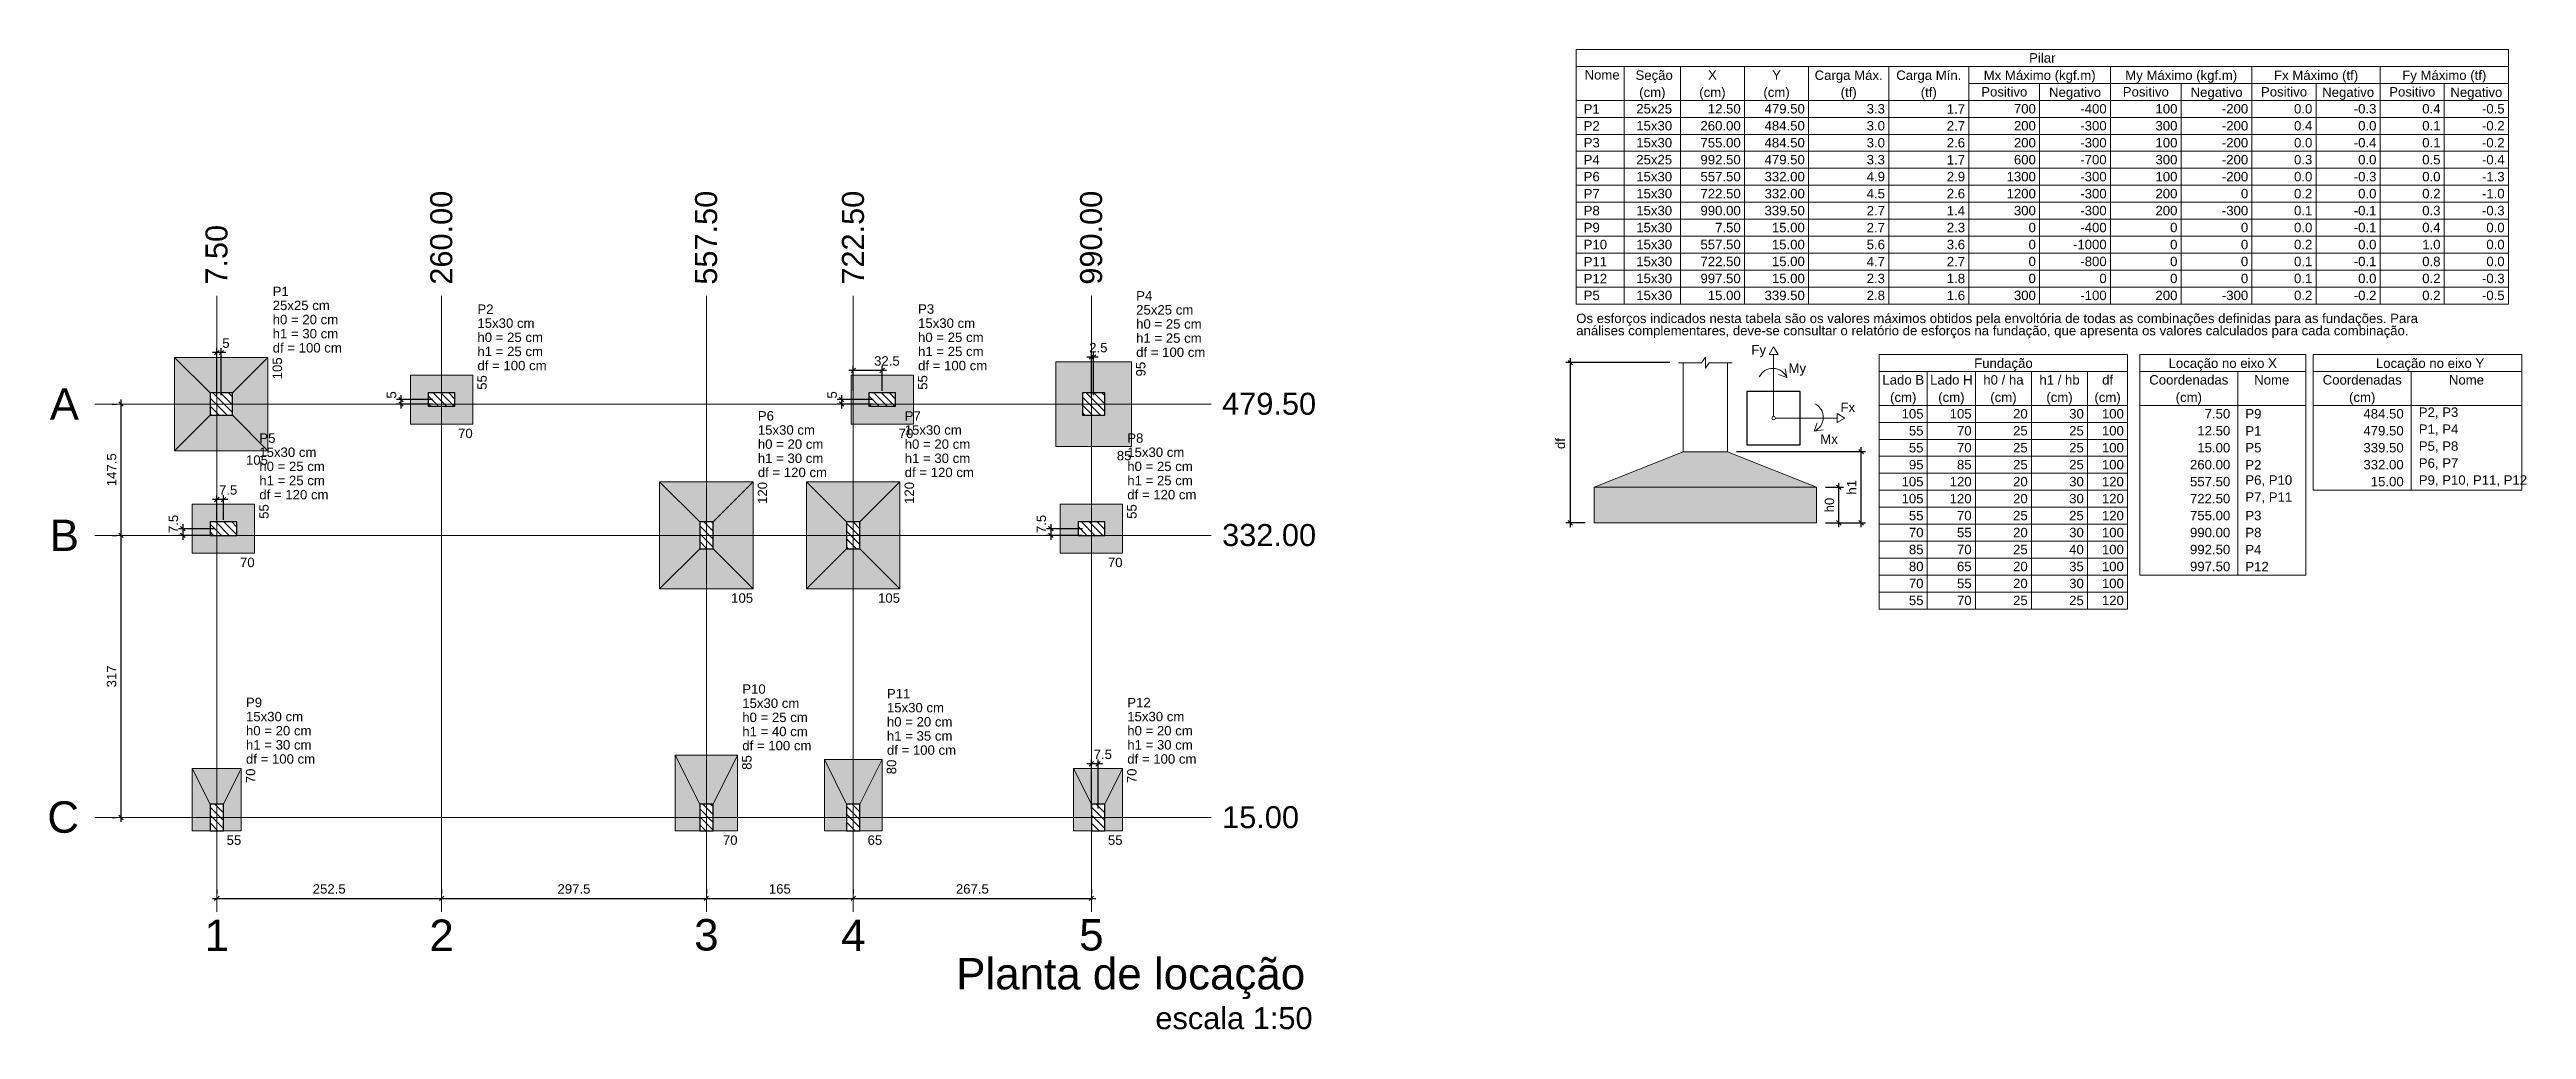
# Model space of a CAD drawing. Header units: inches. Extents: x -52 to 802, y -168 to 85.
# Drawn here: x 17.5 to 73.1, y 41 to 63 of the extents above; entities that cross this region are included whole.
import ezdxf

# ---------------------------------------------------------------- set-up
doc = ezdxf.new("R2010")
doc.units = ezdxf.units.IN
doc.header["$MEASUREMENT"] = 0
for name, color, linetype, lineweight in [('LC-Cotas', 7, 'Continuous', 5), ('LC-Eixos', 9, 'Continuous', 5), ('LC-Hachuras das sapatas', 43, 'Continuous', 5), ('LC-Hachuras dos pilares', 9, 'Continuous', 5), ('LC-Seção das fundações', 7, 'Continuous', 5), ('LC-Seção dos pilares', 4, 'Continuous', 30), ('LC-Tabelas', 1, 'Continuous', 20), ('LC-Textos', 3, 'Continuous', 20), ('LC-Textos das tabelas', 5, 'Continuous', 5)]:
    doc.layers.add(name, color=color, linetype=linetype, lineweight=lineweight)
doc.styles.add('Arial', font='arial.ttf')
doc.styles.get("Standard").update_dxf_attribs({"font": 'arial.ttf'})
doc.dimstyles.new('UM_1.000000', dxfattribs={"dimtxt": 0.18, "dimasz": 0.1, "dimexe": 0.1, "dimexo": 0.2, "dimgap": 0, "dimtad": 1, "dimtih": 1, "dimtoh": 1, "dimdec": 1, "dimzin": 0, "dimdsep": 46, "dimtxsty": 'Standard', "dimcen": 0.09, "dimdle": 0.1, "dimadec": 1, "dimazin": 2, "dimtfac": 1, "dimtdec": 4, "dimtofl": 0, "dimtmove": 0, "dimatfit": 3, "dimfxl": 1, "dimtolj": 1, "dimarcsym": 0})
doc.dimstyles.new('UM_50.000000', dxfattribs={"dimtxt": 0.18, "dimasz": 0.1, "dimexe": 0.1, "dimexo": 0.2, "dimgap": 0, "dimtad": 1, "dimtih": 1, "dimtoh": 1, "dimdec": 1, "dimlfac": 50, "dimzin": 0, "dimdsep": 46, "dimtxsty": 'Standard', "dimcen": 0.09, "dimdle": 0.1, "dimadec": 1, "dimazin": 2, "dimtfac": 1, "dimtdec": 4, "dimtofl": 0, "dimtmove": 0, "dimatfit": 3, "dimfxl": 1, "dimtolj": 1, "dimarcsym": 0})
pattern_1 = [(135, (21.06277, 45.48837), (-0.08838835, -0.08838835), [])]

msp = doc.modelspace()

# ---------------------------------------------------------------- texts
at = {"layer": 'LC-Textos', "linetype": 'Continuous', "rotation": 90, "line_spacing_factor": 0.798, "style": 'Arial'}
for s, insert, char_height, width, attachment_point in [('260.00', (26.5099, 57.7609), 0.4942, 4.234053, 7), ('557.50', (32.4599, 57.7609), 0.4942, 4.234053, 7), ('722.50', (35.7599, 57.7609), 0.4942, 4.234053, 7), ('990.00', (41.1099, 57.7609), 0.4942, 4.234053, 7), ('7.50', (21.4599, 57.7609), 0.4942, 2.694275, 7), ('105', (22.6805, 56.1284), 0.2118, 0.987403, 9), ('55', (27.2805, 55.7284), 0.2118, 0.658269, 9), ('55', (37.1805, 55.7284), 0.2118, 0.658269, 9), ('95', (42.0805, 56.0284), 0.2118, 0.658269, 9), ('120', (33.5805, 53.3284), 0.2118, 0.987403, 9), ('120', (36.8805, 53.3284), 0.2118, 0.987403, 9), ('55', (22.3805, 52.8284), 0.2118, 0.658269, 9), ('55', (41.8805, 52.8284), 0.2118, 0.658269, 9), ('70', (22.0805, 46.8884), 0.2118, 0.658269, 9), ('85', (33.2305, 47.1884), 0.2118, 0.658269, 9), ('80', (36.4805, 47.0884), 0.2118, 0.658269, 9), ('70', (41.8805, 46.8884), 0.2118, 0.658269, 9)]:
    msp.add_mtext(s, dxfattribs=dict(at, insert=insert, char_height=char_height, width=width, attachment_point=attachment_point))
at = {"layer": 'LC-Textos', "linetype": 'Continuous', "line_spacing_factor": 0.798, "style": 'Arial'}
for s, insert, char_height, width, attachment_point in [('25x25 cm', (22.4687, 57.1874), 0.2118, 2.563784, 7), ('P1', (22.4687, 57.5051), 0.2118, 0.724673, 7), ('P2', (27.0687, 57.1051), 0.2118, 0.724673, 7), ('P3', (36.9687, 57.1051), 0.2118, 0.724673, 7), ('P4', (41.8687, 57.4051), 0.2118, 0.724673, 7), ('h0 = 20 cm', (22.4687, 56.8697), 0.2118, 2.947774, 7), ('h1 = 30 cm', (22.4687, 56.552), 0.2118, 2.947774, 7), ('15x30 cm', (27.0687, 56.7874), 0.2118, 2.563784, 7), ('15x30 cm', (36.9687, 56.7874), 0.2118, 2.563784, 7), ('25x25 cm', (41.8687, 57.0874), 0.2118, 2.563784, 7), ('h0 = 25 cm', (41.8687, 56.7697), 0.2118, 2.947774, 7), ('df = 100 cm', (22.4687, 56.2343), 0.2118, 3.112341, 7), ('h0 = 25 cm', (27.0687, 56.4697), 0.2118, 2.947774, 7), ('h1 = 25 cm', (27.0687, 56.152), 0.2118, 2.947774, 7), ('h0 = 25 cm', (36.9687, 56.4697), 0.2118, 2.947774, 7), ('h1 = 25 cm', (36.9687, 56.152), 0.2118, 2.947774, 7), ('df = 100 cm', (41.8687, 56.1343), 0.2118, 3.112341, 7), ('h1 = 25 cm', (41.8687, 56.452), 0.2118, 2.947774, 7), ('Fy', (55.6912, 56.1285), 0.2118, 0.658269, 7), ('df = 100 cm', (27.0687, 55.8343), 0.2118, 3.112341, 7), ('df = 100 cm', (36.9687, 55.8343), 0.2118, 3.112341, 7), ('My', (56.5262, 55.7145), 0.2118, 0.791077, 7), ('A', (18.1174, 54.7254), 0.706, 1.319038, 9), ('479.50', (43.8001, 54.8313), 0.4942, 4.234053, 7), ('Fx', (57.6935, 54.8985), 0.2118, 0.652495, 7), ('15x30 cm', (33.3687, 54.3874), 0.2118, 2.563784, 7), ('P6', (33.3687, 54.7051), 0.2118, 0.724673, 7), ('15x30 cm', (36.6687, 54.3874), 0.2118, 2.563784, 7), ('P7', (36.6687, 54.7051), 0.2118, 0.724673, 7), ('15x30 cm', (22.1687, 53.8874), 0.2118, 2.563784, 7), ('P5', (22.1687, 54.2051), 0.2118, 1.120212, 7), ('70', (26.9628, 54.3107), 0.2118, 0.658269, 9), ('h0 = 20 cm', (33.3687, 54.0697), 0.2118, 2.947774, 7), ('70', (36.8628, 54.3107), 0.2118, 0.658269, 9), ('h0 = 20 cm', (36.6687, 54.0697), 0.2118, 2.947774, 7), ('85', (41.7628, 53.8107), 0.2118, 0.658269, 9), ('15x30 cm', (41.6687, 53.8874), 0.2118, 2.563784, 7), ('P8', (41.6687, 54.2051), 0.2118, 0.724673, 7), ('Mx', (57.2385, 54.1845), 0.2118, 0.785303, 7), ('105', (22.3628, 53.7107), 0.2118, 0.987403, 9), ('h0 = 25 cm', (22.1687, 53.5697), 0.2118, 2.947774, 7), ('h1 = 25 cm', (22.1687, 53.252), 0.2118, 2.947774, 7), ('df = 120 cm', (33.3687, 53.4343), 0.2118, 3.112341, 7), ('h1 = 30 cm', (33.3687, 53.752), 0.2118, 2.947774, 7), ('df = 120 cm', (36.6687, 53.4343), 0.2118, 3.112341, 7), ('h1 = 30 cm', (36.6687, 53.752), 0.2118, 2.947774, 7), ('h0 = 25 cm', (41.6687, 53.5697), 0.2118, 2.947774, 7), ('h1 = 25 cm', (41.6687, 53.252), 0.2118, 2.947774, 7), ('df = 120 cm', (22.1687, 52.9343), 0.2118, 3.112341, 7), ('df = 120 cm', (41.6687, 52.9343), 0.2118, 3.112341, 7), ('B', (18.1174, 51.7754), 0.706, 1.319038, 9), ('332.00', (43.8001, 51.8813), 0.4942, 4.234053, 7), ('70', (22.0628, 51.4107), 0.2118, 0.658269, 9), ('70', (41.5628, 51.4107), 0.2118, 0.658269, 9), ('105', (33.2628, 50.6107), 0.2118, 0.987403, 9), ('105', (36.5628, 50.6107), 0.2118, 0.987403, 9), ('P9', (21.8687, 48.2651), 0.2118, 0.724673, 7), ('15x30 cm', (33.0187, 48.2474), 0.2118, 2.563784, 7), ('P10', (33.0187, 48.5651), 0.2118, 0.724673, 7), ('P11', (36.2687, 48.4651), 0.2118, 1.053808, 7), ('P12', (41.6687, 48.2651), 0.2118, 1.053808, 7), ('15x30 cm', (21.8687, 47.9474), 0.2118, 2.563784, 7), ('h0 = 25 cm', (33.0187, 47.9297), 0.2118, 2.947774, 7), ('h0 = 20 cm', (36.2687, 47.8297), 0.2118, 2.947774, 7), ('15x30 cm', (36.2687, 48.1474), 0.2118, 2.563784, 7), ('15x30 cm', (41.6687, 47.9474), 0.2118, 2.563784, 7), ('h0 = 20 cm', (21.8687, 47.6297), 0.2118, 2.947774, 7), ('h1 = 30 cm', (21.8687, 47.312), 0.2118, 2.947774, 7), ('df = 100 cm', (33.0187, 47.2943), 0.2118, 3.112341, 7), ('h1 = 40 cm', (33.0187, 47.612), 0.2118, 2.947774, 7), ('df = 100 cm', (36.2687, 47.1943), 0.2118, 3.112341, 7), ('h1 = 35 cm', (36.2687, 47.512), 0.2118, 2.947774, 7), ('h0 = 20 cm', (41.6687, 47.6297), 0.2118, 2.947774, 7), ('h1 = 30 cm', (41.6687, 47.312), 0.2118, 2.947774, 7), ('df = 100 cm', (21.8687, 46.9943), 0.2118, 3.112341, 7), ('df = 100 cm', (41.6687, 46.9943), 0.2118, 3.112341, 7), ('C', (18.1174, 45.4354), 0.706, 1.428153, 9), ('15.00', (43.8001, 45.5413), 0.4942, 3.464164, 7), ('55', (21.7628, 45.1707), 0.2118, 0.658269, 9), ('70', (32.9128, 45.1707), 0.2118, 0.658269, 9), ('65', (36.1628, 45.1707), 0.2118, 0.658269, 9), ('55', (41.5628, 45.1707), 0.2118, 0.658269, 9), ('1', (21.2128, 42.7888), 0.706, 1.099842, 8), ('2', (26.2628, 42.7888), 0.706, 1.099842, 8), ('3', (32.2128, 42.7888), 0.706, 1.099842, 8), ('4', (35.5128, 42.7888), 0.706, 1.099842, 8), ('5', (40.8628, 42.7888), 0.706, 1.099842, 8), ('escala 1:50', (42.3006, 41.0246), 0.4942, 3.464164, 7)]:
    msp.add_mtext(s, dxfattribs=dict(at, insert=insert, char_height=char_height, width=width, attachment_point=attachment_point))
at = {"layer": 'LC-Textos', "insert": (45.6658, 41.707), "char_height": 0.706, "width": 15.770961, "attachment_point": 9, "line_spacing_factor": 0.798, "style": 'Arial'}
msp.add_mtext('Planta de locação', dxfattribs=at)
at = {"layer": 'LC-Textos das tabelas', "linetype": 'Continuous', "char_height": 0.2118, "line_spacing_factor": 0.798, "style": 'Arial'}
for s, insert, width, attachment_point in [('Pilar', (62.2274, 62.7492), 1.186844, 8), (' Nome ', (52.2958, 62.3679), 1.912219, 8), (' Seção ', (53.4658, 62.2984), 2.011871, 8), ('X', (54.8162, 62.3679), 0.395711, 8), ('Y', (56.2565, 62.3679), 0.395711, 8), ('Carga Máx.', (57.8768, 62.2984), 3.066328, 8), ('Carga Mín.', (59.6768, 62.2984), 2.934521, 8), ('Mx Máximo (kgf.m)', (62.1678, 62.2984), 5.042857, 8), ('My Máximo (kgf.m)', (65.3478, 62.2984), 5.042857, 8), ('Fx Máximo (tf)', (68.3788, 62.2984), 3.790254, 8), ('Fy Máximo (tf)', (71.2588, 62.2984), 3.790254, 8), (' P1 ', (51.8404, 61.6055), 1.055327, 7), (' 25x25 ', (53.466, 61.6055), 1.946112, 8), ('(cm)', (53.4658, 61.9164), 1.185975, 8), ('(cm)', (54.8158, 61.9164), 1.185975, 8), (' 12.50 ', (55.4516, 61.6055), 1.814305, 9), ('(cm)', (56.2568, 61.9164), 1.185975, 8), (' 479.50 ', (56.8919, 61.6055), 2.144257, 9), ('(tf)', (57.8768, 61.9164), 0.724795, 8), (' 3.3 ', (58.6922, 61.6055), 1.154399, 9), ('(tf)', (59.6768, 61.9164), 0.724795, 8), (' 1.7 ', (60.4925, 61.6055), 1.154399, 9), ('Positivo', (61.3723, 61.9867), 2.07734, 8), (' 700 ', (62.0827, 61.6055), 1.319521, 9), ('Negativo', (62.9628, 61.9164), 2.341533, 8), (' -400 ', (63.673, 61.6055), 1.517087, 9), ('Positivo', (64.5528, 61.9867), 2.07734, 8), (' 100 ', (65.2632, 61.6055), 1.319521, 9), ('Negativo', (66.1428, 61.9164), 2.341533, 8), (' -200 ', (66.8534, 61.6055), 1.517087, 9), ('Positivo', (67.6583, 61.9867), 2.07734, 8), (' 0.0 ', (68.2937, 61.6055), 1.154399, 9), ('Negativo', (69.0988, 61.9164), 2.341533, 8), (' -0.3 ', (69.7339, 61.6055), 1.351965, 9), ('Positivo', (70.5388, 61.9867), 2.07734, 8), (' 0.4 ', (71.1742, 61.6055), 1.154399, 9), ('Negativo', (71.9788, 61.9164), 2.341533, 8), (' -0.5 ', (72.6144, 61.6055), 1.351965, 9), (' P2 ', (51.8404, 61.2242), 1.055327, 7), (' 15x30 ', (53.466, 61.2242), 1.946112, 8), (' 260.00 ', (55.4516, 61.2242), 2.144257, 9), (' 484.50 ', (56.8919, 61.2242), 2.144257, 9), (' 3.0 ', (58.6922, 61.2242), 1.154399, 9), (' 2.7 ', (60.4925, 61.2242), 1.154399, 9), (' 200 ', (62.0827, 61.2242), 1.319521, 9), (' -300 ', (63.673, 61.2242), 1.517087, 9), (' 300 ', (65.2632, 61.2242), 1.319521, 9), (' -200 ', (66.8534, 61.2242), 1.517087, 9), (' 0.4 ', (68.2937, 61.2242), 1.154399, 9), (' 0.0 ', (69.7339, 61.2242), 1.154399, 9), (' 0.1 ', (71.1742, 61.2242), 1.154399, 9), (' -0.2 ', (72.6144, 61.2242), 1.351965, 9), (' P3 ', (51.8404, 60.843), 1.055327, 7), (' P4 ', (51.8404, 60.4617), 1.055327, 7), (' 25x25 ', (53.466, 60.4617), 1.946112, 8), (' 15x30 ', (53.466, 60.843), 1.946112, 8), (' 992.50 ', (55.4516, 60.4617), 2.144257, 9), (' 755.00 ', (55.4516, 60.843), 2.144257, 9), (' 484.50 ', (56.8919, 60.843), 2.144257, 9), (' 479.50 ', (56.8919, 60.4617), 2.144257, 9), (' 3.0 ', (58.6922, 60.843), 1.154399, 9), (' 3.3 ', (58.6922, 60.4617), 1.154399, 9), (' 2.6 ', (60.4925, 60.843), 1.154399, 9), (' 1.7 ', (60.4925, 60.4617), 1.154399, 9), (' 200 ', (62.0827, 60.843), 1.319521, 9), (' 600 ', (62.0827, 60.4617), 1.319521, 9), (' -300 ', (63.673, 60.843), 1.517087, 9), (' -700 ', (63.673, 60.4617), 1.517087, 9), (' 300 ', (65.2632, 60.4617), 1.319521, 9), (' 100 ', (65.2632, 60.843), 1.319521, 9), (' -200 ', (66.8534, 60.843), 1.517087, 9), (' -200 ', (66.8534, 60.4617), 1.517087, 9), (' 0.0 ', (68.2937, 60.843), 1.154399, 9), (' 0.3 ', (68.2937, 60.4617), 1.154399, 9), (' -0.4 ', (69.7339, 60.843), 1.351965, 9), (' 0.0 ', (69.7339, 60.4617), 1.154399, 9), (' 0.1 ', (71.1742, 60.843), 1.154399, 9), (' 0.5 ', (71.1742, 60.4617), 1.154399, 9), (' -0.2 ', (72.6144, 60.843), 1.351965, 9), (' -0.4 ', (72.6144, 60.4617), 1.351965, 9), (' P6 ', (51.8404, 60.0805), 1.055327, 7), (' 15x30 ', (53.466, 60.0805), 1.946112, 8), (' 557.50 ', (55.4516, 60.0805), 2.144257, 9), (' 332.00 ', (56.8919, 60.0805), 2.144257, 9), (' 4.9 ', (58.6922, 60.0805), 1.154399, 9), (' 2.9 ', (60.4925, 60.0805), 1.154399, 9), (' 1300 ', (62.0827, 60.0805), 1.649473, 9), (' -300 ', (63.673, 60.0805), 1.517087, 9), (' 100 ', (65.2632, 60.0805), 1.319521, 9), (' -200 ', (66.8534, 60.0805), 1.517087, 9), (' 0.0 ', (68.2937, 60.0805), 1.154399, 9), (' -0.3 ', (69.7339, 60.0805), 1.351965, 9), (' 0.0 ', (71.1742, 60.0805), 1.154399, 9), (' -1.3 ', (72.6144, 60.0805), 1.351965, 9), (' P7 ', (51.8404, 59.6993), 1.055327, 7), (' 15x30 ', (53.466, 59.6993), 1.946112, 8), (' 722.50 ', (55.4516, 59.6993), 2.144257, 9), (' 332.00 ', (56.8919, 59.6993), 2.144257, 9), (' 4.5 ', (58.6922, 59.6993), 1.154399, 9), (' 2.6 ', (60.4925, 59.6993), 1.154399, 9), (' 1200 ', (62.0827, 59.6993), 1.649473, 9), (' -300 ', (63.673, 59.6993), 1.517087, 9), (' 200 ', (65.2632, 59.6993), 1.319521, 9), (' 0 ', (66.8534, 59.6993), 0.659615, 9), (' 0.2 ', (68.2937, 59.6993), 1.154399, 9), (' 0.0 ', (69.7339, 59.6993), 1.154399, 9), (' 0.2 ', (71.1742, 59.6993), 1.154399, 9), (' -1.0 ', (72.6144, 59.6993), 1.351965, 9), (' P8 ', (51.8404, 59.318), 1.055327, 7), (' P9 ', (51.8404, 58.9368), 1.055327, 7), (' 15x30 ', (53.466, 59.318), 1.946112, 8), (' 15x30 ', (53.466, 58.9368), 1.946112, 8), (' 990.00 ', (55.4516, 59.318), 2.144257, 9), (' 7.50 ', (55.4516, 58.9368), 1.484352, 9), (' 339.50 ', (56.8919, 59.318), 2.144257, 9), (' 15.00 ', (56.8919, 58.9368), 1.814305, 9), (' 2.7 ', (58.6922, 59.318), 1.154399, 9), (' 2.7 ', (58.6922, 58.9368), 1.154399, 9), (' 2.3 ', (60.4925, 58.9368), 1.154399, 9), (' 1.4 ', (60.4925, 59.318), 1.154399, 9), (' 300 ', (62.0827, 59.318), 1.319521, 9), (' 0 ', (62.0827, 58.9368), 0.659615, 9), (' -300 ', (63.673, 59.318), 1.517087, 9), (' -400 ', (63.673, 58.9368), 1.517087, 9), (' 200 ', (65.2632, 59.318), 1.319521, 9), (' 0 ', (65.2632, 58.9368), 0.659615, 9), (' -300 ', (66.8534, 59.318), 1.517087, 9), (' 0 ', (66.8534, 58.9368), 0.659615, 9), (' 0.1 ', (68.2937, 59.318), 1.154399, 9), (' 0.0 ', (68.2937, 58.9368), 1.154399, 9), (' -0.1 ', (69.7339, 59.318), 1.351965, 9), (' -0.1 ', (69.7339, 58.9368), 1.351965, 9), (' 0.3 ', (71.1742, 59.318), 1.154399, 9), (' 0.4 ', (71.1742, 58.9368), 1.154399, 9), (' -0.3 ', (72.6144, 59.318), 1.351965, 9), (' 0.0 ', (72.6144, 58.9368), 1.154399, 9), (' P10 ', (51.8404, 58.5555), 1.055327, 7), (' 15x30 ', (53.466, 58.5555), 1.946112, 8), (' 557.50 ', (55.4516, 58.5555), 2.144257, 9), (' 15.00 ', (56.8919, 58.5555), 1.814305, 9), (' 5.6 ', (58.6922, 58.5555), 1.154399, 9), (' 3.6 ', (60.4925, 58.5555), 1.154399, 9), (' 0 ', (62.0827, 58.5555), 0.659615, 9), (' -1000 ', (63.673, 58.5555), 1.847039, 9), (' 0 ', (65.2632, 58.5555), 0.659615, 9), (' 0 ', (66.8534, 58.5555), 0.659615, 9), (' 0.2 ', (68.2937, 58.5555), 1.154399, 9), (' 0.0 ', (69.7339, 58.5555), 1.154399, 9), (' 1.0 ', (71.1742, 58.5555), 1.154399, 9), (' 0.0 ', (72.6144, 58.5555), 1.154399, 9), (' P11 ', (51.8404, 58.1743), 1.385279, 7), (' P12 ', (51.8404, 57.7931), 1.385279, 7), (' 15x30 ', (53.466, 58.1743), 1.946112, 8), (' 15x30 ', (53.466, 57.7931), 1.946112, 8), (' 997.50 ', (55.4516, 57.7931), 2.144257, 9), (' 722.50 ', (55.4516, 58.1743), 2.144257, 9), (' 15.00 ', (56.8919, 58.1743), 1.814305, 9), (' 15.00 ', (56.8919, 57.7931), 1.814305, 9), (' 4.7 ', (58.6922, 58.1743), 1.154399, 9), (' 2.3 ', (58.6922, 57.7931), 1.154399, 9), (' 2.7 ', (60.4925, 58.1743), 1.154399, 9), (' 1.8 ', (60.4925, 57.7931), 1.154399, 9), (' 0 ', (62.0827, 58.1743), 0.659615, 9), (' 0 ', (62.0827, 57.7931), 0.659615, 9), (' -800 ', (63.673, 58.1743), 1.517087, 9), (' 0 ', (63.673, 57.7931), 0.659615, 9), (' 0 ', (65.2632, 58.1743), 0.659615, 9), (' 0 ', (65.2632, 57.7931), 0.659615, 9), (' 0 ', (66.8534, 58.1743), 0.659615, 9), (' 0 ', (66.8534, 57.7931), 0.659615, 9), (' 0.1 ', (68.2937, 58.1743), 1.154399, 9), (' 0.1 ', (68.2937, 57.7931), 1.154399, 9), (' -0.1 ', (69.7339, 58.1743), 1.351965, 9), (' 0.0 ', (69.7339, 57.7931), 1.154399, 9), (' 0.8 ', (71.1742, 58.1743), 1.154399, 9), (' 0.2 ', (71.1742, 57.7931), 1.154399, 9), (' -0.3 ', (72.6144, 57.7931), 1.351965, 9), (' 0.0 ', (72.6144, 58.1743), 1.154399, 9), (' P5 ', (51.8404, 57.4118), 1.451038, 7), (' 15x30 ', (53.466, 57.4118), 1.946112, 8), (' 15.00 ', (55.4516, 57.4118), 1.814305, 9), (' 339.50 ', (56.8919, 57.4118), 2.144257, 9), (' 2.8 ', (58.6922, 57.4118), 1.154399, 9), (' 1.6 ', (60.4925, 57.4118), 1.154399, 9), (' 300 ', (62.0827, 57.4118), 1.319521, 9), (' -100 ', (63.673, 57.4118), 1.517087, 9), (' 200 ', (65.2632, 57.4118), 1.319521, 9), (' -300 ', (66.8534, 57.4118), 1.517087, 9), (' 0.2 ', (68.2937, 57.4118), 1.154399, 9), (' -0.2 ', (69.7339, 57.4118), 1.351965, 9), (' 0.2 ', (71.1742, 57.4118), 1.154399, 9), (' -0.5 ', (72.6144, 57.4118), 1.351965, 9), ('análises complementares, deve-se consultar o relatório de esforços na fundação, que apresenta os valores calculados para cada combinação.', (51.7558, 56.5584), 37.449144, 7), ('Os esforços indicados nesta tabela são os valores máximos obtidos pela envoltória de todas as combinações definidas para as fundações. Para', (51.7558, 56.8334), 37.879328, 7), ('Lado B', (59.1036, 55.514), 1.880353, 8), ('Lado H', (60.1838, 55.514), 1.913088, 8), ('Fundação', (61.3541, 55.8255), 2.638751, 8), ('h0 / ha', (61.354, 55.514), 1.814305, 8), ('h1 / hb', (62.6142, 55.514), 1.814305, 8), ('df', (63.6943, 55.514), 0.494784, 8), ('Coordenadas', (65.5182, 55.514), 3.545434, 8), ('Locação no eixo X', (66.2805, 55.8255), 4.853011, 8), ('Nome', (67.382, 55.514), 1.575429, 8), ('Coordenadas', (69.4147, 55.514), 3.545434, 8), ('Locação no eixo Y', (70.9394, 55.8255), 4.858772, 8), ('Nome', (71.7571, 55.514), 1.007671, 8), ('(cm)', (59.1031, 55.0625), 1.185975, 8), ('(cm)', (60.1841, 55.0625), 1.185975, 8), ('(cm)', (61.3541, 55.0625), 1.185975, 8), ('(cm)', (62.6141, 55.0625), 1.185975, 8), ('(cm)', (63.6941, 55.0625), 1.185975, 8), ('(cm)', (65.5185, 55.0625), 1.180851, 8), ('(cm)', (69.4144, 55.0625), 1.180851, 8), (' 105 ', (59.5589, 54.7515), 1.319521, 9), (' 55 ', (59.5589, 54.3703), 0.989568, 9), (' 105 ', (60.6391, 54.7515), 1.319521, 9), (' 70 ', (60.6391, 54.3703), 0.989568, 9), (' 20 ', (61.8993, 54.7515), 0.989568, 9), (' 25 ', (61.8993, 54.3703), 0.989568, 9), (' 30 ', (63.1595, 54.7515), 0.989568, 9), (' 25 ', (63.1595, 54.3703), 0.989568, 9), (' 100 ', (64.0597, 54.7515), 1.319521, 9), (' 100 ', (64.0597, 54.3703), 1.319521, 9), ('12.50', (66.4501, 54.3703), 1.477504, 9), ('7.50', (66.4501, 54.7515), 1.14917, 9), ('P9', (66.789, 54.7515), 0.722912, 7), ('P1', (66.789, 54.3703), 0.722912, 7), ('484.50', (70.3466, 54.7515), 1.805839, 9), ('479.50', (70.3466, 54.3703), 1.805839, 9), ('P2, P3', (70.6855, 54.7515), 1.774157, 7), ('P1, P4', (70.6855, 54.3703), 1.774157, 7), (' 55 ', (59.5589, 53.9891), 0.989568, 9), (' 70 ', (60.6391, 53.9891), 0.989568, 9), (' 25 ', (61.8993, 53.9891), 0.989568, 9), (' 25 ', (63.1595, 53.9891), 0.989568, 9), (' 100 ', (64.0597, 53.9891), 1.319521, 9), ('15.00', (66.4501, 53.9891), 1.477504, 9), ('P5', (66.789, 53.9891), 1.117489, 7), ('339.50', (70.3466, 53.9891), 1.805839, 9), ('P5, P8', (70.6855, 53.9891), 2.168735, 7), (' 105 ', (59.5589, 53.2266), 1.319521, 9), (' 95 ', (59.5589, 53.6078), 0.989568, 9), (' 120 ', (60.6391, 53.2266), 1.319521, 9), (' 85 ', (60.6391, 53.6078), 0.989568, 9), (' 25 ', (61.8993, 53.6078), 0.989568, 9), (' 20 ', (61.8993, 53.2266), 0.989568, 9), (' 30 ', (63.1595, 53.2266), 0.989568, 9), (' 25 ', (63.1595, 53.6078), 0.989568, 9), (' 100 ', (64.0597, 53.6078), 1.319521, 9), (' 120 ', (64.0597, 53.2266), 1.319521, 9), ('557.50', (66.4501, 53.2266), 1.805839, 9), ('260.00', (66.4501, 53.6078), 1.805839, 9), ('P2', (66.789, 53.6078), 0.722912, 7), ('P6, P10', (66.789, 53.2266), 1.774157, 7), ('332.00', (70.3466, 53.6078), 1.805839, 9), ('15.00', (70.3466, 53.2266), 1.477504, 9), ('P6, P7', (70.6855, 53.6078), 1.774157, 7), ('P9, P10, P11, P12', (70.6855, 53.2266), 3.965559, 7), (' 105 ', (59.5589, 52.8453), 1.319521, 9), (' 120 ', (60.6391, 52.8453), 1.319521, 9), (' 20 ', (61.8993, 52.8453), 0.989568, 9), (' 30 ', (63.1595, 52.8453), 0.989568, 9), (' 120 ', (64.0597, 52.8453), 1.319521, 9), ('722.50', (66.4501, 52.8453), 1.805839, 9), ('P7, P11', (66.789, 52.8453), 2.102492, 7), (' 55 ', (59.5589, 52.4641), 0.989568, 9), (' 70 ', (60.6391, 52.4641), 0.989568, 9), (' 25 ', (61.8993, 52.4641), 0.989568, 9), (' 25 ', (63.1595, 52.4641), 0.989568, 9), (' 120 ', (64.0597, 52.4641), 1.319521, 9), ('755.00', (66.4501, 52.4641), 1.805839, 9), ('P3', (66.789, 52.4641), 0.722912, 7), (' 85 ', (59.5589, 51.7016), 0.989568, 9), (' 70 ', (59.5589, 52.0829), 0.989568, 9), (' 55 ', (60.6391, 52.0829), 0.989568, 9), (' 70 ', (60.6391, 51.7016), 0.989568, 9), (' 20 ', (61.8993, 52.0829), 0.989568, 9), (' 25 ', (61.8993, 51.7016), 0.989568, 9), (' 40 ', (63.1595, 51.7016), 0.989568, 9), (' 30 ', (63.1595, 52.0829), 0.989568, 9), (' 100 ', (64.0597, 52.0829), 1.319521, 9), (' 100 ', (64.0597, 51.7016), 1.319521, 9), ('990.00', (66.4501, 52.0829), 1.805839, 9), ('992.50', (66.4501, 51.7016), 1.805839, 9), ('P8', (66.789, 52.0829), 0.722912, 7), ('P4', (66.789, 51.7016), 0.722912, 7), (' 80 ', (59.5589, 51.3204), 0.989568, 9), (' 65 ', (60.6391, 51.3204), 0.989568, 9), (' 20 ', (61.8993, 51.3204), 0.989568, 9), (' 35 ', (63.1595, 51.3204), 0.989568, 9), (' 100 ', (64.0597, 51.3204), 1.319521, 9), ('997.50', (66.4501, 51.3204), 1.805839, 9), ('P12', (66.789, 51.3204), 1.051246, 7), (' 55 ', (59.5589, 50.5579), 0.989568, 9), (' 70 ', (59.5589, 50.9391), 0.989568, 9), (' 55 ', (60.6391, 50.9391), 0.989568, 9), (' 70 ', (60.6391, 50.5579), 0.989568, 9), (' 20 ', (61.8993, 50.9391), 0.989568, 9), (' 25 ', (61.8993, 50.5579), 0.989568, 9), (' 30 ', (63.1595, 50.9391), 0.989568, 9), (' 25 ', (63.1595, 50.5579), 0.989568, 9), (' 100 ', (64.0597, 50.9391), 1.319521, 9), (' 120 ', (64.0597, 50.5579), 1.319521, 9)]:
    msp.add_mtext(s, dxfattribs=dict(at, insert=insert, width=width, attachment_point=attachment_point))

# ---------------------------------------------------------------- blocks, each defined once
blk = doc.blocks.new('_Oblique')
at = {"color": 0, "linetype": 'ByBlock', "lineweight": -2}
blk.add_line((-0.5, -0.5), (0.5, 0.5), dxfattribs=at)
blk = doc.blocks.new('*D253')
at = {"layer": 'Defpoints', "color": 0, "transparency": 16777216}
for p in [(26.263, 55.178), (25.351, 55.078), (26.263, 55.078)]:
    blk.add_point(p, dxfattribs=at)
at = {"layer": 'LC-Cotas', "color": 0, "lineweight": -2, "transparency": 16777216}
for p, q in [((26.063, 55.178), (25.251, 55.178)), ((25.351, 55.278), (25.351, 54.978)), ((26.063, 55.078), (25.251, 55.078))]:
    blk.add_line(p, q, dxfattribs=at)
at = {"layer": 'LC-Cotas', "color": 0, "lineweight": -2, "transparency": 16777216, "xscale": 0.1, "yscale": 0.1, "zscale": 0.1}
for p, rotation in [((25.351, 55.178), 90), ((25.351, 55.078), 270)]:
    blk.add_blockref('_Oblique', p, dxfattribs=dict(at, rotation=rotation))
at = {"layer": 'LC-Cotas', "transparency": 16777216, "insert": (25.139, 55.284), "char_height": 0.2118, "attachment_point": 5, "rotation": 90, "style": 'Arial'}
blk.add_mtext('\\A1;5', dxfattribs=at)
blk = doc.blocks.new('*D254')
at = {"layer": 'Defpoints', "color": 0, "transparency": 16777216}
for p in [(36.163, 55.178), (35.251, 55.078), (36.163, 55.078)]:
    blk.add_point(p, dxfattribs=at)
at = {"layer": 'LC-Cotas', "color": 0, "lineweight": -2, "transparency": 16777216}
for p, q in [((35.963, 55.178), (35.151, 55.178)), ((35.251, 55.278), (35.251, 54.978)), ((35.963, 55.078), (35.151, 55.078))]:
    blk.add_line(p, q, dxfattribs=at)
at = {"layer": 'LC-Cotas', "color": 0, "lineweight": -2, "transparency": 16777216, "xscale": 0.1, "yscale": 0.1, "zscale": 0.1}
for p, rotation in [((35.251, 55.178), 90), ((35.251, 55.078), 270)]:
    blk.add_blockref('_Oblique', p, dxfattribs=dict(at, rotation=rotation))
at = {"layer": 'LC-Cotas', "transparency": 16777216, "insert": (35.039, 55.284), "char_height": 0.2118, "attachment_point": 5, "rotation": 90, "style": 'Arial'}
blk.add_mtext('\\A1;5', dxfattribs=at)
blk = doc.blocks.new('*D255')
at = {"layer": 'Defpoints', "color": 0, "transparency": 16777216}
for p in [(39.951, 52.128), (40.863, 52.278), (40.863, 52.128)]:
    blk.add_point(p, dxfattribs=at)
at = {"layer": 'LC-Cotas', "color": 0, "lineweight": -2, "transparency": 16777216}
for p, q in [((39.951, 52.378), (39.951, 52.028)), ((40.663, 52.278), (39.851, 52.278)), ((40.663, 52.128), (39.851, 52.128))]:
    blk.add_line(p, q, dxfattribs=at)
at = {"layer": 'LC-Cotas', "color": 0, "lineweight": -2, "transparency": 16777216, "xscale": 0.1, "yscale": 0.1, "zscale": 0.1}
for p, rotation in [((39.951, 52.278), 90), ((39.951, 52.128), 270)]:
    blk.add_blockref('_Oblique', p, dxfattribs=dict(at, rotation=rotation))
at = {"layer": 'LC-Cotas', "transparency": 16777216, "insert": (39.739, 52.384), "char_height": 0.2118, "attachment_point": 5, "rotation": 90, "style": 'Arial'}
blk.add_mtext('\\A1;7.5', dxfattribs=at)
blk = doc.blocks.new('*D256')
at = {"layer": 'Defpoints', "color": 0, "transparency": 16777216}
for p in [(20.451, 52.128), (21.363, 52.278), (21.363, 52.128)]:
    blk.add_point(p, dxfattribs=at)
at = {"layer": 'LC-Cotas', "color": 0, "lineweight": -2, "transparency": 16777216}
for p, q in [((20.451, 52.378), (20.451, 52.028)), ((21.163, 52.278), (20.351, 52.278)), ((21.163, 52.128), (20.351, 52.128))]:
    blk.add_line(p, q, dxfattribs=at)
at = {"layer": 'LC-Cotas', "color": 0, "lineweight": -2, "transparency": 16777216, "xscale": 0.1, "yscale": 0.1, "zscale": 0.1}
for p, rotation in [((20.451, 52.278), 90), ((20.451, 52.128), 270)]:
    blk.add_blockref('_Oblique', p, dxfattribs=dict(at, rotation=rotation))
at = {"layer": 'LC-Cotas', "transparency": 16777216, "insert": (20.239, 52.384), "char_height": 0.2118, "attachment_point": 5, "rotation": 90, "style": 'Arial'}
blk.add_mtext('\\A1;7.5', dxfattribs=at)
blk = doc.blocks.new('*D257')
at = {"layer": 'Defpoints', "color": 0, "transparency": 16777216}
for p in [(21.213, 56.234), (21.213, 55.078), (21.313, 55.078)]:
    blk.add_point(p, dxfattribs=at)
at = {"layer": 'LC-Cotas', "color": 0, "lineweight": -2, "transparency": 16777216}
for p, q in [((21.413, 56.234), (21.113, 56.234)), ((21.213, 55.278), (21.213, 56.334)), ((21.313, 55.278), (21.313, 56.334))]:
    blk.add_line(p, q, dxfattribs=at)
at = {"layer": 'LC-Cotas', "color": 0, "lineweight": -2, "transparency": 16777216, "xscale": 0.1, "yscale": 0.1, "zscale": 0.1, "rotation": 180}
blk.add_blockref('_Oblique', (21.213, 56.234), dxfattribs=at)
at = {"layer": 'LC-Cotas', "color": 0, "lineweight": -2, "transparency": 16777216, "xscale": 0.1, "yscale": 0.1, "zscale": 0.1}
blk.add_blockref('_Oblique', (21.313, 56.234), dxfattribs=at)
at = {"layer": 'LC-Cotas', "transparency": 16777216, "insert": (21.419, 56.446), "char_height": 0.2118, "attachment_point": 5, "rotation": 0.0057, "style": 'Arial'}
blk.add_mtext('\\A1;5', dxfattribs=at)
blk = doc.blocks.new('*D258')
at = {"layer": 'Defpoints', "color": 0, "transparency": 16777216}
for p in [(40.863, 46.994), (40.863, 45.788), (41.013, 45.788)]:
    blk.add_point(p, dxfattribs=at)
at = {"layer": 'LC-Cotas', "color": 0, "lineweight": -2, "transparency": 16777216}
for p, q in [((41.113, 46.994), (40.763, 46.994)), ((40.863, 45.988), (40.863, 47.094)), ((41.013, 45.988), (41.013, 47.094))]:
    blk.add_line(p, q, dxfattribs=at)
at = {"layer": 'LC-Cotas', "color": 0, "lineweight": -2, "transparency": 16777216, "xscale": 0.1, "yscale": 0.1, "zscale": 0.1, "rotation": 180}
blk.add_blockref('_Oblique', (40.863, 46.994), dxfattribs=at)
at = {"layer": 'LC-Cotas', "color": 0, "lineweight": -2, "transparency": 16777216, "xscale": 0.1, "yscale": 0.1, "zscale": 0.1}
blk.add_blockref('_Oblique', (41.013, 46.994), dxfattribs=at)
at = {"layer": 'LC-Cotas', "transparency": 16777216, "insert": (41.119, 47.206), "char_height": 0.2118, "attachment_point": 5, "rotation": 0.0057, "style": 'Arial'}
blk.add_mtext('\\A1;7.5', dxfattribs=at)
blk = doc.blocks.new('*D259')
at = {"layer": 'Defpoints', "color": 0, "transparency": 16777216}
for p in [(35.513, 55.834), (35.513, 55.178), (36.163, 55.178)]:
    blk.add_point(p, dxfattribs=at)
at = {"layer": 'LC-Cotas', "color": 0, "lineweight": -2, "transparency": 16777216}
for p, q in [((36.263, 55.834), (35.413, 55.834)), ((35.513, 55.378), (35.513, 55.934)), ((36.163, 55.378), (36.163, 55.934))]:
    blk.add_line(p, q, dxfattribs=at)
at = {"layer": 'LC-Cotas', "color": 0, "lineweight": -2, "transparency": 16777216, "xscale": 0.1, "yscale": 0.1, "zscale": 0.1, "rotation": 180}
blk.add_blockref('_Oblique', (35.513, 55.834), dxfattribs=at)
at = {"layer": 'LC-Cotas', "color": 0, "lineweight": -2, "transparency": 16777216, "xscale": 0.1, "yscale": 0.1, "zscale": 0.1}
blk.add_blockref('_Oblique', (36.163, 55.834), dxfattribs=at)
at = {"layer": 'LC-Cotas', "transparency": 16777216, "insert": (36.269, 56.046), "char_height": 0.2118, "attachment_point": 5, "rotation": 0.0057, "style": 'Arial'}
blk.add_mtext('\\A1;32.5', dxfattribs=at)
blk = doc.blocks.new('*D260')
at = {"layer": 'Defpoints', "color": 0, "transparency": 16777216}
for p in [(40.863, 56.134), (40.863, 55.078), (40.913, 55.078)]:
    blk.add_point(p, dxfattribs=at)
at = {"layer": 'LC-Cotas', "color": 0, "lineweight": -2, "transparency": 16777216}
for p, q in [((40.863, 55.278), (40.863, 56.234)), ((40.913, 55.278), (40.913, 56.234)), ((41.013, 56.134), (40.763, 56.134))]:
    blk.add_line(p, q, dxfattribs=at)
at = {"layer": 'LC-Cotas', "color": 0, "lineweight": -2, "transparency": 16777216, "xscale": 0.1, "yscale": 0.1, "zscale": 0.1, "rotation": 180}
blk.add_blockref('_Oblique', (40.863, 56.134), dxfattribs=at)
at = {"layer": 'LC-Cotas', "color": 0, "lineweight": -2, "transparency": 16777216, "xscale": 0.1, "yscale": 0.1, "zscale": 0.1}
blk.add_blockref('_Oblique', (40.913, 56.134), dxfattribs=at)
at = {"layer": 'LC-Cotas', "transparency": 16777216, "insert": (41.019, 56.346), "char_height": 0.2118, "attachment_point": 5, "rotation": 0.0057, "style": 'Arial'}
blk.add_mtext('\\A1;2.5', dxfattribs=at)
blk = doc.blocks.new('*D261')
at = {"layer": 'Defpoints', "color": 0, "transparency": 16777216}
for p in [(21.213, 52.934), (21.213, 52.278), (21.363, 52.278)]:
    blk.add_point(p, dxfattribs=at)
at = {"layer": 'LC-Cotas', "color": 0, "lineweight": -2, "transparency": 16777216}
for p, q in [((21.463, 52.934), (21.113, 52.934)), ((21.213, 52.478), (21.213, 53.034)), ((21.363, 52.478), (21.363, 53.034))]:
    blk.add_line(p, q, dxfattribs=at)
at = {"layer": 'LC-Cotas', "color": 0, "lineweight": -2, "transparency": 16777216, "xscale": 0.1, "yscale": 0.1, "zscale": 0.1, "rotation": 180}
blk.add_blockref('_Oblique', (21.213, 52.934), dxfattribs=at)
at = {"layer": 'LC-Cotas', "color": 0, "lineweight": -2, "transparency": 16777216, "xscale": 0.1, "yscale": 0.1, "zscale": 0.1}
blk.add_blockref('_Oblique', (21.363, 52.934), dxfattribs=at)
at = {"layer": 'LC-Cotas', "transparency": 16777216, "insert": (21.469, 53.146), "char_height": 0.2118, "attachment_point": 5, "rotation": 0.0057, "style": 'Arial'}
blk.add_mtext('\\A1;7.5', dxfattribs=at)
blk = doc.blocks.new('*D262')
at = {"layer": 'Defpoints', "color": 0, "transparency": 16777216}
for p in [(19.063, 52.128), (19.063, 52.128), (19.063, 45.788)]:
    blk.add_point(p, dxfattribs=at)
at = {"layer": 'LC-Cotas', "color": 0, "lineweight": -2, "transparency": 16777216}
for p, q in [((18.863, 52.128), (18.963, 52.128)), ((19.063, 45.688), (19.063, 52.228)), ((18.863, 45.788), (18.963, 45.788))]:
    blk.add_line(p, q, dxfattribs=at)
at = {"layer": 'LC-Cotas', "color": 0, "lineweight": -2, "transparency": 16777216, "xscale": 0.1, "yscale": 0.1, "zscale": 0.1}
for p, rotation in [((19.063, 52.128), 90), ((19.063, 45.788), 270)]:
    blk.add_blockref('_Oblique', p, dxfattribs=dict(at, rotation=rotation))
at = {"layer": 'LC-Cotas', "transparency": 16777216, "insert": (18.851, 48.958), "char_height": 0.2118, "attachment_point": 5, "rotation": 90, "style": 'Arial'}
blk.add_mtext('\\A1;317', dxfattribs=at)
blk = doc.blocks.new('*D263')
at = {"layer": 'Defpoints', "color": 0, "transparency": 16777216}
for p in [(19.063, 55.078), (19.063, 55.078), (19.063, 52.128)]:
    blk.add_point(p, dxfattribs=at)
at = {"layer": 'LC-Cotas', "color": 0, "lineweight": -2, "transparency": 16777216}
for p, q in [((19.063, 52.028), (19.063, 55.178)), ((18.863, 55.078), (18.963, 55.078)), ((18.863, 52.128), (18.963, 52.128))]:
    blk.add_line(p, q, dxfattribs=at)
at = {"layer": 'LC-Cotas', "color": 0, "lineweight": -2, "transparency": 16777216, "xscale": 0.1, "yscale": 0.1, "zscale": 0.1}
for p, rotation in [((19.063, 55.078), 90), ((19.063, 52.128), 270)]:
    blk.add_blockref('_Oblique', p, dxfattribs=dict(at, rotation=rotation))
at = {"layer": 'LC-Cotas', "transparency": 16777216, "insert": (18.851, 53.603), "char_height": 0.2118, "attachment_point": 5, "rotation": 90, "style": 'Arial'}
blk.add_mtext('\\A1;147.5', dxfattribs=at)
blk = doc.blocks.new('*D264')
at = {"layer": 'Defpoints', "color": 0, "transparency": 16777216}
for p in [(21.213, 43.971), (26.263, 43.971), (26.263, 43.971)]:
    blk.add_point(p, dxfattribs=at)
at = {"layer": 'LC-Cotas', "color": 0, "lineweight": -2, "transparency": 16777216}
for p, q in [((21.113, 43.971), (26.363, 43.971)), ((21.213, 44.171), (21.213, 44.071)), ((26.263, 44.171), (26.263, 44.071))]:
    blk.add_line(p, q, dxfattribs=at)
at = {"layer": 'LC-Cotas', "color": 0, "lineweight": -2, "transparency": 16777216, "xscale": 0.1, "yscale": 0.1, "zscale": 0.1, "rotation": 180}
blk.add_blockref('_Oblique', (21.213, 43.971), dxfattribs=at)
at = {"layer": 'LC-Cotas', "color": 0, "lineweight": -2, "transparency": 16777216, "xscale": 0.1, "yscale": 0.1, "zscale": 0.1}
blk.add_blockref('_Oblique', (26.263, 43.971), dxfattribs=at)
at = {"layer": 'LC-Cotas', "transparency": 16777216, "insert": (23.738, 44.182), "char_height": 0.2118, "attachment_point": 5, "rotation": 0.0057, "style": 'Arial'}
blk.add_mtext('\\A1;252.5', dxfattribs=at)
blk = doc.blocks.new('*D265')
at = {"layer": 'Defpoints', "color": 0, "transparency": 16777216}
for p in [(26.263, 43.971), (32.213, 43.971), (32.213, 43.971)]:
    blk.add_point(p, dxfattribs=at)
at = {"layer": 'LC-Cotas', "color": 0, "lineweight": -2, "transparency": 16777216}
for p, q in [((26.163, 43.971), (32.313, 43.971)), ((26.263, 44.171), (26.263, 44.071)), ((32.213, 44.171), (32.213, 44.071))]:
    blk.add_line(p, q, dxfattribs=at)
at = {"layer": 'LC-Cotas', "color": 0, "lineweight": -2, "transparency": 16777216, "xscale": 0.1, "yscale": 0.1, "zscale": 0.1, "rotation": 180}
blk.add_blockref('_Oblique', (26.263, 43.971), dxfattribs=at)
at = {"layer": 'LC-Cotas', "color": 0, "lineweight": -2, "transparency": 16777216, "xscale": 0.1, "yscale": 0.1, "zscale": 0.1}
blk.add_blockref('_Oblique', (32.213, 43.971), dxfattribs=at)
at = {"layer": 'LC-Cotas', "transparency": 16777216, "insert": (29.238, 44.182), "char_height": 0.2118, "attachment_point": 5, "rotation": 0.0057, "style": 'Arial'}
blk.add_mtext('\\A1;297.5', dxfattribs=at)
blk = doc.blocks.new('*D266')
at = {"layer": 'Defpoints', "color": 0, "transparency": 16777216}
for p in [(32.213, 43.971), (35.513, 43.971), (35.513, 43.971)]:
    blk.add_point(p, dxfattribs=at)
at = {"layer": 'LC-Cotas', "color": 0, "lineweight": -2, "transparency": 16777216}
for p, q in [((32.113, 43.971), (35.613, 43.971)), ((32.213, 44.171), (32.213, 44.071)), ((35.513, 44.171), (35.513, 44.071))]:
    blk.add_line(p, q, dxfattribs=at)
at = {"layer": 'LC-Cotas', "color": 0, "lineweight": -2, "transparency": 16777216, "xscale": 0.1, "yscale": 0.1, "zscale": 0.1, "rotation": 180}
blk.add_blockref('_Oblique', (32.213, 43.971), dxfattribs=at)
at = {"layer": 'LC-Cotas', "color": 0, "lineweight": -2, "transparency": 16777216, "xscale": 0.1, "yscale": 0.1, "zscale": 0.1}
blk.add_blockref('_Oblique', (35.513, 43.971), dxfattribs=at)
at = {"layer": 'LC-Cotas', "transparency": 16777216, "insert": (33.863, 44.182), "char_height": 0.2118, "attachment_point": 5, "rotation": 0.0057, "style": 'Arial'}
blk.add_mtext('\\A1;165', dxfattribs=at)
blk = doc.blocks.new('*D267')
at = {"layer": 'Defpoints', "color": 0, "transparency": 16777216}
for p in [(35.513, 43.971), (40.863, 43.971), (40.863, 43.971)]:
    blk.add_point(p, dxfattribs=at)
at = {"layer": 'LC-Cotas', "color": 0, "lineweight": -2, "transparency": 16777216}
for p, q in [((35.413, 43.971), (40.963, 43.971)), ((35.513, 44.171), (35.513, 44.071)), ((40.863, 44.171), (40.863, 44.071))]:
    blk.add_line(p, q, dxfattribs=at)
at = {"layer": 'LC-Cotas', "color": 0, "lineweight": -2, "transparency": 16777216, "xscale": 0.1, "yscale": 0.1, "zscale": 0.1, "rotation": 180}
blk.add_blockref('_Oblique', (35.513, 43.971), dxfattribs=at)
at = {"layer": 'LC-Cotas', "color": 0, "lineweight": -2, "transparency": 16777216, "xscale": 0.1, "yscale": 0.1, "zscale": 0.1}
blk.add_blockref('_Oblique', (40.863, 43.971), dxfattribs=at)
at = {"layer": 'LC-Cotas', "transparency": 16777216, "insert": (38.188, 44.182), "char_height": 0.2118, "attachment_point": 5, "rotation": 0.0057, "style": 'Arial'}
blk.add_mtext('\\A1;267.5', dxfattribs=at)
blk = doc.blocks.new('*D268')
at = {"layer": 'Defpoints', "color": 0, "transparency": 16777216}
for p in [(51.625, 56.009), (54.057, 56.009), (52.157, 52.409)]:
    blk.add_point(p, dxfattribs=at)
at = {"layer": 'LC-Cotas', "color": 0, "lineweight": -2, "transparency": 16777216}
for p, q in [((53.857, 56.009), (51.525, 56.009)), ((51.625, 52.309), (51.625, 56.109)), ((51.957, 52.409), (51.525, 52.409))]:
    blk.add_line(p, q, dxfattribs=at)
at = {"layer": 'LC-Cotas', "color": 0, "lineweight": -2, "transparency": 16777216, "xscale": 0.1, "yscale": 0.1, "zscale": 0.1}
for p, rotation in [((51.625, 56.009), 90), ((51.625, 52.409), 270)]:
    blk.add_blockref('_Oblique', p, dxfattribs=dict(at, rotation=rotation))
at = {"layer": 'LC-Cotas', "transparency": 16777216, "insert": (51.399, 54.19), "char_height": 0.2118, "attachment_point": 5, "rotation": 90, "style": 'Arial'}
blk.add_mtext('\\A1;df', dxfattribs=at)
blk = doc.blocks.new('*D269')
at = {"layer": 'Defpoints', "color": 0, "transparency": 16777216}
for p in [(57.157, 53.209), (57.657, 53.209), (57.157, 52.409)]:
    blk.add_point(p, dxfattribs=at)
at = {"layer": 'LC-Cotas', "color": 0, "lineweight": -2, "transparency": 16777216}
for p, q in [((57.357, 53.209), (57.757, 53.209)), ((57.657, 52.309), (57.657, 53.309)), ((57.357, 52.409), (57.757, 52.409))]:
    blk.add_line(p, q, dxfattribs=at)
at = {"layer": 'LC-Cotas', "color": 0, "lineweight": -2, "transparency": 16777216, "xscale": 0.1, "yscale": 0.1, "zscale": 0.1}
for p, rotation in [((57.657, 53.209), 90), ((57.657, 52.409), 270)]:
    blk.add_blockref('_Oblique', p, dxfattribs=dict(at, rotation=rotation))
at = {"layer": 'LC-Cotas', "transparency": 16777216, "insert": (57.445, 52.809), "char_height": 0.2118, "attachment_point": 5, "rotation": 90, "style": 'Arial'}
blk.add_mtext('\\A1;h0', dxfattribs=at)
blk = doc.blocks.new('*D270')
at = {"layer": 'Defpoints', "color": 0, "transparency": 16777216}
for p in [(55.157, 54.009), (58.157, 54.009), (57.157, 52.409)]:
    blk.add_point(p, dxfattribs=at)
at = {"layer": 'LC-Cotas', "color": 0, "lineweight": -2, "transparency": 16777216}
for p, q in [((55.357, 54.009), (58.257, 54.009)), ((58.157, 52.309), (58.157, 54.109)), ((57.357, 52.409), (58.257, 52.409))]:
    blk.add_line(p, q, dxfattribs=at)
at = {"layer": 'LC-Cotas', "color": 0, "lineweight": -2, "transparency": 16777216, "xscale": 0.1, "yscale": 0.1, "zscale": 0.1}
for p, rotation in [((58.157, 54.009), 90), ((58.157, 52.409), 270)]:
    blk.add_blockref('_Oblique', p, dxfattribs=dict(at, rotation=rotation))
at = {"layer": 'LC-Cotas', "transparency": 16777216, "insert": (57.945, 53.209), "char_height": 0.2118, "attachment_point": 5, "rotation": 90, "style": 'Arial'}
blk.add_mtext('\\A1;h1', dxfattribs=at)

# ---------------------------------------------------------------- dimensions: what is measured, and where the dimension line sits
at = {"layer": 'LC-Cotas'}
for base, p1, p2, picture, middle in [((21.2128, 56.2343), (21.3128, 55.0784), (21.2128, 55.0784), '*D257', (21.4187, 56.4461)), ((40.8628, 56.1343), (40.9128, 55.0784), (40.8628, 55.0784), '*D260', (41.0187, 56.3461)), ((35.5128, 55.8343), (36.1628, 55.1784), (35.5128, 55.1784), '*D259', (36.2687, 56.0461)), ((21.2128, 52.9343), (21.3628, 52.2784), (21.2128, 52.2784), '*D261', (21.4687, 53.1461)), ((40.8628, 46.9943), (41.0128, 45.7884), (40.8628, 45.7884), '*D258', (41.1187, 47.2061)), ((26.2628, 43.9707), (21.2128, 43.9707), (26.2628, 43.9707), '*D264', (23.7378, 44.1825)), ((32.2128, 43.9707), (26.2628, 43.9707), (32.2128, 43.9707), '*D265', (29.2378, 44.1825)), ((35.5128, 43.9707), (32.2128, 43.9707), (35.5128, 43.9707), '*D266', (33.8628, 44.1825)), ((40.8628, 43.9707), (35.5128, 43.9707), (40.8628, 43.9707), '*D267', (38.1878, 44.1825))]:
    dim = msp.add_linear_dim(base=base, p1=p1, p2=p2, dimstyle='UM_50.000000', override={"dimtxt": 0.2118, "dimasz": 0.1, "dimexe": 0.1, "dimexo": 0.2, "dimtad": 1, "dimtih": 0, "dimtoh": 0, "dimdec": 1, "dimlfac": 50, "dimzin": 8, "dimtxsty": 'Arial', "dimblk": 'Oblique', "dimblk1": 'Oblique', "dimblk2": 'Oblique', "dimsah": 1, "dimdle": 0.1, "dimse1": 0, "dimse2": 0, "dimclrt": 256, "dimadec": 1, "dimazin": 3, "dimtmove": 2, "dimldrblk": 'Oblique'}, dxfattribs=at)
    dim.commit()
    dim.dimension.update_dxf_attribs({"geometry": picture, "text_midpoint": middle, "dimtype": 160, "text_rotation": 0.00573})
for base, p1, p2, text, override, picture, middle in [((51.6248, 56.0086), (52.1566, 52.4086), (54.0566, 56.0086), 'df', {"dimtxt": 0.2118, "dimtih": 0, "dimtoh": 0, "dimzin": 8, "dimtxsty": 'Arial', "dimblk": 'Oblique', "dimblk1": 'Oblique', "dimblk2": 'Oblique', "dimsah": 1, "dimclrt": 256, "dimazin": 3, "dimtmove": 2, "dimldrblk": 'Oblique'}, '*D268', (51.3992, 54.1902)), ((58.1566, 54.0086), (57.1566, 52.4086), (55.1566, 54.0086), 'h1', {"dimtxt": 0.2118, "dimasz": 0.1, "dimexe": 0.1, "dimexo": 0.2, "dimtad": 1, "dimtih": 0, "dimtoh": 0, "dimdec": 1, "dimlfac": 1, "dimzin": 8, "dimtxsty": 'Arial', "dimblk": 'Oblique', "dimblk1": 'Oblique', "dimblk2": 'Oblique', "dimsah": 1, "dimdle": 0.1, "dimse1": 0, "dimse2": 0, "dimclrt": 256, "dimadec": 1, "dimazin": 3, "dimtmove": 2, "dimldrblk": 'Oblique'}, '*D270', (57.9448, 53.2086)), ((57.6566, 53.2086), (57.1566, 52.4086), (57.1566, 53.2086), 'h0', {"dimtxt": 0.2118, "dimasz": 0.1, "dimexe": 0.1, "dimexo": 0.2, "dimtad": 1, "dimtih": 0, "dimtoh": 0, "dimdec": 1, "dimlfac": 1, "dimzin": 8, "dimtxsty": 'Arial', "dimblk": 'Oblique', "dimblk1": 'Oblique', "dimblk2": 'Oblique', "dimsah": 1, "dimdle": 0.1, "dimse1": 0, "dimse2": 0, "dimclrt": 256, "dimadec": 1, "dimazin": 3, "dimtmove": 2, "dimldrblk": 'Oblique'}, '*D269', (57.4448, 52.8086))]:
    dim = msp.add_linear_dim(base=base, p1=p1, p2=p2, angle=90, text=text, dimstyle='UM_1.000000', override=override, dxfattribs=at)
    dim.commit()
    dim.dimension.update_dxf_attribs({"geometry": picture, "text_midpoint": middle, "dimtype": 160, "text_rotation": 90})
for base, p1, p2, picture, middle in [((19.0628, 55.0784), (19.0628, 52.1284), (19.0628, 55.0784), '*D263', (18.851, 53.6034)), ((25.351, 55.0784), (26.2628, 55.1784), (26.2628, 55.0784), '*D253', (25.1392, 55.2843)), ((35.251, 55.0784), (36.1628, 55.1784), (36.1628, 55.0784), '*D254', (35.0392, 55.2843)), ((20.451, 52.1284), (21.3628, 52.2784), (21.3628, 52.1284), '*D256', (20.2392, 52.3843)), ((39.951, 52.1284), (40.8628, 52.2784), (40.8628, 52.1284), '*D255', (39.7392, 52.3843)), ((19.0628, 52.1284), (19.0628, 45.7884), (19.0628, 52.1284), '*D262', (18.851, 48.9584))]:
    dim = msp.add_linear_dim(base=base, p1=p1, p2=p2, angle=90, dimstyle='UM_50.000000', override={"dimtxt": 0.2118, "dimasz": 0.1, "dimexe": 0.1, "dimexo": 0.2, "dimtad": 1, "dimtih": 0, "dimtoh": 0, "dimdec": 1, "dimlfac": 50, "dimzin": 8, "dimtxsty": 'Arial', "dimblk": 'Oblique', "dimblk1": 'Oblique', "dimblk2": 'Oblique', "dimsah": 1, "dimdle": 0.1, "dimse1": 0, "dimse2": 0, "dimclrt": 256, "dimadec": 1, "dimazin": 3, "dimtmove": 2, "dimldrblk": 'Oblique'}, dxfattribs=at)
    dim.commit()
    dim.dimension.update_dxf_attribs({"geometry": picture, "text_midpoint": middle, "dimtype": 160, "text_rotation": 90})

# ---------------------------------------------------------------- hatches: boundary and pattern name
at = {"layer": 'LC-Hachuras das sapatas', "linetype": 'Continuous'}
h = msp.add_hatch(color=256, dxfattribs=at)
h.paths.add_polyline_path([(20.2628, 54.0284), (22.3628, 54.0284), (22.3628, 56.1284), (20.2628, 56.1284), (20.2628, 54.0284)])
h.paths.add_polyline_path([(21.0628, 54.8284), (21.5628, 54.8284), (21.5628, 55.3284), (21.0628, 55.3284), (21.0628, 54.8284)], flags=0)
h = msp.add_hatch(color=256, dxfattribs=at)
h.paths.add_polyline_path([(25.5628, 55.7284), (25.5628, 54.6284), (26.9628, 54.6284), (26.9628, 55.7284), (25.5628, 55.7284)])
h.paths.add_polyline_path([(25.9628, 55.3284), (25.9628, 55.0284), (26.5628, 55.0284), (26.5628, 55.3284), (25.9628, 55.3284)], flags=0)
h = msp.add_hatch(color=256, dxfattribs=at)
h.paths.add_polyline_path([(35.4628, 55.7284), (35.4628, 54.6284), (36.8628, 54.6284), (36.8628, 55.7284), (35.4628, 55.7284)])
h.paths.add_polyline_path([(35.8628, 55.3284), (35.8628, 55.0284), (36.4628, 55.0284), (36.4628, 55.3284), (35.8628, 55.3284)], flags=0)
h = msp.add_hatch(color=256, dxfattribs=at)
h.paths.add_polyline_path([(40.0628, 56.0284), (40.0628, 54.1284), (41.7628, 54.1284), (41.7628, 56.0284), (40.0628, 56.0284)])
h.paths.add_polyline_path([(40.6628, 55.3284), (40.6628, 54.8284), (41.1628, 54.8284), (41.1628, 55.3284), (40.6628, 55.3284)], flags=0)
msp.add_hatch(color=256, dxfattribs=at).paths.add_polyline_path([(52.1566, 52.4086), (57.1566, 52.4086), (57.1566, 53.2086), (55.1566, 54.0086), (54.1566, 54.0086), (52.1566, 53.2086), (52.1566, 52.4086)])
h = msp.add_hatch(color=256, dxfattribs=at)
h.paths.add_polyline_path([(33.2628, 53.3284), (31.1628, 53.3284), (31.1628, 50.9284), (33.2628, 50.9284), (33.2628, 53.3284)])
h.paths.add_polyline_path([(32.3628, 52.4284), (32.0628, 52.4284), (32.0628, 51.8284), (32.3628, 51.8284), (32.3628, 52.4284)], flags=0)
h = msp.add_hatch(color=256, dxfattribs=at)
h.paths.add_polyline_path([(34.4628, 50.9284), (36.5628, 50.9284), (36.5628, 53.3284), (34.4628, 53.3284), (34.4628, 50.9284)])
h.paths.add_polyline_path([(35.3628, 51.8284), (35.6628, 51.8284), (35.6628, 52.4284), (35.3628, 52.4284), (35.3628, 51.8284)], flags=0)
h = msp.add_hatch(color=256, dxfattribs=at)
h.paths.add_polyline_path([(20.6628, 52.8284), (20.6628, 51.7284), (22.0628, 51.7284), (22.0628, 52.8284), (20.6628, 52.8284)])
h.paths.add_polyline_path([(21.0628, 52.4284), (21.0628, 52.1284), (21.6628, 52.1284), (21.6628, 52.4284), (21.0628, 52.4284)], flags=0)
h = msp.add_hatch(color=256, dxfattribs=at)
h.paths.add_polyline_path([(40.1628, 52.8284), (40.1628, 51.7284), (41.5628, 51.7284), (41.5628, 52.8284), (40.1628, 52.8284)])
h.paths.add_polyline_path([(40.5628, 52.4284), (40.5628, 52.1284), (41.1628, 52.1284), (41.1628, 52.4284), (40.5628, 52.4284)], flags=0)
h = msp.add_hatch(color=256, dxfattribs=at)
h.paths.add_polyline_path([(21.7628, 45.4884), (21.7628, 46.8884), (20.6628, 46.8884), (20.6628, 45.4884), (21.7628, 45.4884)])
h.paths.add_polyline_path([(21.3628, 46.0884), (21.0628, 46.0884), (21.0628, 45.4884), (21.3628, 45.4884), (21.3628, 46.0884)], flags=0)
h = msp.add_hatch(color=256, dxfattribs=at)
h.paths.add_polyline_path([(32.9128, 45.4884), (32.9128, 47.1884), (31.5128, 47.1884), (31.5128, 45.4884), (32.9128, 45.4884)])
h.paths.add_polyline_path([(32.3628, 46.0884), (32.0628, 46.0884), (32.0628, 45.4884), (32.3628, 45.4884), (32.3628, 46.0884)], flags=0)
h = msp.add_hatch(color=256, dxfattribs=at)
h.paths.add_polyline_path([(36.1628, 45.4884), (36.1628, 47.0884), (34.8628, 47.0884), (34.8628, 45.4884), (36.1628, 45.4884)])
h.paths.add_polyline_path([(35.6628, 46.0884), (35.3628, 46.0884), (35.3628, 45.4884), (35.6628, 45.4884), (35.6628, 46.0884)], flags=0)
h = msp.add_hatch(color=256, dxfattribs=at)
h.paths.add_polyline_path([(41.5628, 45.4884), (41.5628, 46.8884), (40.4628, 46.8884), (40.4628, 45.4884), (41.5628, 45.4884)])
h.paths.add_polyline_path([(41.1628, 46.0884), (40.8628, 46.0884), (40.8628, 45.4884), (41.1628, 45.4884), (41.1628, 46.0884)], flags=0)
at = {"layer": 'LC-Hachuras dos pilares', "linetype": 'Continuous'}
h = msp.add_hatch(dxfattribs=at)
h.set_pattern_fill('ANSI31', color=256, angle=90, style=0)
h.set_pattern_definition(pattern_1)
h.paths.add_polyline_path([(21.0628, 54.8284), (21.5628, 54.8284), (21.5628, 55.3284), (21.0628, 55.3284), (21.0628, 54.8284)])
h = msp.add_hatch(dxfattribs=at)
h.set_pattern_fill('ANSI31', color=256, angle=90, style=0)
h.set_pattern_definition(pattern_1)
h.paths.add_polyline_path([(25.9628, 55.3284), (25.9628, 55.0284), (26.5628, 55.0284), (26.5628, 55.3284), (25.9628, 55.3284)])
h = msp.add_hatch(dxfattribs=at)
h.set_pattern_fill('ANSI31', color=256, angle=90, style=0)
h.set_pattern_definition(pattern_1)
h.paths.add_polyline_path([(35.8628, 55.3284), (35.8628, 55.0284), (36.4628, 55.0284), (36.4628, 55.3284), (35.8628, 55.3284)])
h = msp.add_hatch(dxfattribs=at)
h.set_pattern_fill('ANSI31', color=256, angle=90, style=0)
h.set_pattern_definition(pattern_1)
h.paths.add_polyline_path([(40.6628, 55.3284), (40.6628, 54.8284), (41.1628, 54.8284), (41.1628, 55.3284), (40.6628, 55.3284)])
h = msp.add_hatch(dxfattribs=at)
h.set_pattern_fill('ANSI31', color=256, angle=90, style=0)
h.set_pattern_definition(pattern_1)
h.paths.add_polyline_path([(21.0628, 52.4284), (21.0628, 52.1284), (21.6628, 52.1284), (21.6628, 52.4284), (21.0628, 52.4284)])
h = msp.add_hatch(dxfattribs=at)
h.set_pattern_fill('ANSI31', color=256, angle=90, style=0)
h.set_pattern_definition(pattern_1)
h.paths.add_polyline_path([(32.3628, 52.4284), (32.0628, 52.4284), (32.0628, 51.8284), (32.3628, 51.8284), (32.3628, 52.4284)])
h = msp.add_hatch(dxfattribs=at)
h.set_pattern_fill('ANSI31', color=256, angle=90, style=0)
h.set_pattern_definition(pattern_1)
h.paths.add_polyline_path([(35.3628, 51.8284), (35.6628, 51.8284), (35.6628, 52.4284), (35.3628, 52.4284), (35.3628, 51.8284)])
h = msp.add_hatch(dxfattribs=at)
h.set_pattern_fill('ANSI31', color=256, angle=90, style=0)
h.set_pattern_definition(pattern_1)
h.paths.add_polyline_path([(40.5628, 52.4284), (40.5628, 52.1284), (41.1628, 52.1284), (41.1628, 52.4284), (40.5628, 52.4284)])
h = msp.add_hatch(dxfattribs=at)
h.set_pattern_fill('ANSI31', color=256, angle=90, style=0)
h.set_pattern_definition(pattern_1)
h.paths.add_polyline_path([(21.3628, 46.0884), (21.0628, 46.0884), (21.0628, 45.4884), (21.3628, 45.4884), (21.3628, 46.0884)])
h = msp.add_hatch(dxfattribs=at)
h.set_pattern_fill('ANSI31', color=256, angle=90, style=0)
h.set_pattern_definition(pattern_1)
h.paths.add_polyline_path([(32.3628, 46.0884), (32.0628, 46.0884), (32.0628, 45.4884), (32.3628, 45.4884), (32.3628, 46.0884)])
h = msp.add_hatch(dxfattribs=at)
h.set_pattern_fill('ANSI31', color=256, angle=90, style=0)
h.set_pattern_definition(pattern_1)
h.paths.add_polyline_path([(35.6628, 46.0884), (35.3628, 46.0884), (35.3628, 45.4884), (35.6628, 45.4884), (35.6628, 46.0884)])
h = msp.add_hatch(dxfattribs=at)
h.set_pattern_fill('ANSI31', color=256, angle=90, style=0)
h.set_pattern_definition(pattern_1)
h.paths.add_polyline_path([(41.1628, 46.0884), (40.8628, 46.0884), (40.8628, 45.4884), (41.1628, 45.4884), (41.1628, 46.0884)])

# ---------------------------------------------------------------- linework, layer by layer
at = {"layer": 'LC-Cotas'}
for p, q in [((56.1905, 56.3635), (56.0905, 56.1905)), ((56.1905, 56.3635), (56.2905, 56.1905)), ((56.0905, 56.1905), (56.2905, 56.1905)), ((56.1905, 55.3635), (56.1905, 56.1905)), ((56.4855, 55.6765), (56.2975, 55.7445)), ((56.4855, 55.6765), (56.4515, 55.8735)), ((56.1905, 54.8035), (56.1905, 55.3635)), ((56.2305, 54.7635), (56.7905, 54.7635)), ((56.7905, 54.7635), (57.6175, 54.7635)), ((57.1035, 54.4685), (57.1715, 54.6565)), ((57.7905, 54.7635), (57.6175, 54.8635)), ((57.6175, 54.6635), (57.6175, 54.8635)), ((57.7905, 54.7635), (57.6175, 54.6635)), ((57.1035, 54.4685), (57.3005, 54.5025))]:
    msp.add_line(p, q, dxfattribs=at)
msp.add_circle((56.1905, 54.7635), 0.04, dxfattribs=at)
for centre, start, end in [((56.1735, 55.5385), 23.81409, 153.81711), ((56.9655, 54.7805), 293.81409, 63.81711)]:
    msp.add_arc(centre, 0.341, start, end, dxfattribs=at)
at = {"layer": 'LC-Eixos'}
for p, q in [((21.2128, 56.0138), (21.2128, 57.5138)), ((26.2628, 56.0138), (26.2628, 57.5138)), ((32.2128, 56.0138), (32.2128, 57.5138)), ((35.5128, 56.0138), (35.5128, 57.5138)), ((40.8628, 56.0138), (40.8628, 57.5138)), ((21.2128, 56.0138), (21.2128, 43.6707)), ((26.2628, 56.0138), (26.2628, 43.6707)), ((32.2128, 56.0138), (32.2128, 43.6707)), ((35.5128, 56.0138), (35.5128, 43.6707)), ((40.8628, 56.0138), (40.8628, 43.6707)), ((18.4704, 55.0784), (18.7628, 55.0784)), ((18.7628, 55.0784), (42.053, 55.0784)), ((42.053, 55.0784), (43.553, 55.0784)), ((18.4704, 52.1284), (18.7628, 52.1284)), ((18.7628, 52.1284), (42.053, 52.1284)), ((42.053, 52.1284), (43.553, 52.1284)), ((18.4704, 45.7884), (18.7628, 45.7884)), ((18.7628, 45.7884), (42.053, 45.7884)), ((42.053, 45.7884), (43.553, 45.7884)), ((21.2128, 43.8478), (21.2128, 43.6707)), ((26.2628, 43.8478), (26.2628, 43.6707)), ((32.2128, 43.8478), (32.2128, 43.6707)), ((35.5128, 43.8478), (35.5128, 43.6707)), ((40.8628, 43.8478), (40.8628, 43.6707))]:
    msp.add_line(p, q, dxfattribs=at)
at = {"layer": 'LC-Seção das fundações'}
for p, q in [((20.2628, 56.1284), (21.0628, 55.3284)), ((22.3628, 56.1284), (21.5628, 55.3284)), ((54.1566, 56.0086), (54.1566, 54.0086)), ((55.1566, 56.0086), (55.1566, 54.0086)), ((20.2628, 54.0284), (21.0628, 54.8284)), ((20.2628, 54.0284), (21.0628, 54.8284)), ((22.3628, 54.0284), (21.5628, 54.8284)), ((31.1628, 53.3284), (32.0628, 52.4284)), ((33.2628, 53.3284), (32.3628, 52.4284)), ((33.2628, 53.3284), (32.3628, 52.4284)), ((34.4628, 53.3284), (35.3628, 52.4284)), ((36.5628, 53.3284), (35.6628, 52.4284)), ((52.1566, 53.2086), (57.1566, 53.2086)), ((31.1628, 50.9284), (32.0628, 51.8284)), ((33.2628, 50.9284), (32.3628, 51.8284)), ((34.4628, 50.9284), (35.3628, 51.8284)), ((34.4628, 50.9284), (35.3628, 51.8284)), ((36.5628, 50.9284), (35.6628, 51.8284)), ((20.6628, 46.8884), (21.0628, 46.0884)), ((21.7628, 46.8884), (21.3628, 46.0884)), ((31.5128, 47.1884), (32.0628, 46.0884)), ((32.9128, 47.1884), (32.3628, 46.0884)), ((34.8628, 47.0884), (35.3628, 46.0884)), ((36.1628, 47.0884), (35.6628, 46.0884)), ((40.4628, 46.8884), (40.8628, 46.0884)), ((41.5628, 46.8884), (41.1628, 46.0884)), ((20.6628, 45.4884), (21.0628, 45.4884)), ((21.7628, 45.4884), (21.3628, 45.4884)), ((21.7628, 45.4884), (21.3628, 45.4884)), ((31.5128, 45.4884), (32.0628, 45.4884)), ((32.9128, 45.4884), (32.3628, 45.4884)), ((32.9128, 45.4884), (32.3628, 45.4884)), ((34.8628, 45.4884), (35.3628, 45.4884)), ((36.1628, 45.4884), (35.6628, 45.4884)), ((36.1628, 45.4884), (35.6628, 45.4884)), ((40.4628, 45.4884), (40.8628, 45.4884)), ((41.5628, 45.4884), (41.1628, 45.4884)), ((41.5628, 45.4884), (41.1628, 45.4884))]:
    msp.add_line(p, q, dxfattribs=at)
for points in [[(20.2628, 54.0284), (22.3628, 54.0284), (22.3628, 56.1284), (20.2628, 56.1284), (20.2628, 54.0284)], [(25.5628, 55.7284), (25.5628, 54.6284), (26.9628, 54.6284), (26.9628, 55.7284), (25.5628, 55.7284)], [(35.4628, 55.7284), (35.4628, 54.6284), (36.8628, 54.6284), (36.8628, 55.7284), (35.4628, 55.7284)], [(40.0628, 56.0284), (40.0628, 54.1284), (41.7628, 54.1284), (41.7628, 56.0284), (40.0628, 56.0284)], [(52.1566, 52.4086), (57.1566, 52.4086), (57.1566, 53.2086), (55.1566, 54.0086), (54.1566, 54.0086), (52.1566, 53.2086), (52.1566, 52.4086)], [(33.2628, 53.3284), (31.1628, 53.3284), (31.1628, 50.9284), (33.2628, 50.9284), (33.2628, 53.3284)], [(34.4628, 50.9284), (36.5628, 50.9284), (36.5628, 53.3284), (34.4628, 53.3284), (34.4628, 50.9284)], [(20.6628, 52.8284), (20.6628, 51.7284), (22.0628, 51.7284), (22.0628, 52.8284), (20.6628, 52.8284)], [(40.1628, 52.8284), (40.1628, 51.7284), (41.5628, 51.7284), (41.5628, 52.8284), (40.1628, 52.8284)], [(21.7628, 45.4884), (21.7628, 46.8884), (20.6628, 46.8884), (20.6628, 45.4884), (21.7628, 45.4884)], [(32.9128, 45.4884), (32.9128, 47.1884), (31.5128, 47.1884), (31.5128, 45.4884), (32.9128, 45.4884)], [(36.1628, 45.4884), (36.1628, 47.0884), (34.8628, 47.0884), (34.8628, 45.4884), (36.1628, 45.4884)], [(41.5628, 45.4884), (41.5628, 46.8884), (40.4628, 46.8884), (40.4628, 45.4884), (41.5628, 45.4884)]]:
    msp.add_lwpolyline(points, close=True, dxfattribs=at)
msp.add_lwpolyline([(54.0566, 56.0086), (54.5726, 56.0086), (54.6566, 56.1346), (54.6566, 55.8826), (54.7406, 56.0086), (55.2566, 56.0086)], dxfattribs=at)
at = {"layer": 'LC-Seção dos pilares'}
for points in [[(21.0628, 54.8284), (21.5628, 54.8284), (21.5628, 55.3284), (21.0628, 55.3284), (21.0628, 54.8284)], [(25.9628, 55.3284), (25.9628, 55.0284), (26.5628, 55.0284), (26.5628, 55.3284), (25.9628, 55.3284)], [(35.8628, 55.3284), (35.8628, 55.0284), (36.4628, 55.0284), (36.4628, 55.3284), (35.8628, 55.3284)], [(40.6628, 55.3284), (40.6628, 54.8284), (41.1628, 54.8284), (41.1628, 55.3284), (40.6628, 55.3284)], [(55.5905, 54.1635), (56.7905, 54.1635), (56.7905, 55.3635), (55.5905, 55.3635), (55.5905, 54.1635)], [(21.0628, 52.4284), (21.0628, 52.1284), (21.6628, 52.1284), (21.6628, 52.4284), (21.0628, 52.4284)], [(32.3628, 52.4284), (32.0628, 52.4284), (32.0628, 51.8284), (32.3628, 51.8284), (32.3628, 52.4284)], [(35.3628, 51.8284), (35.6628, 51.8284), (35.6628, 52.4284), (35.3628, 52.4284), (35.3628, 51.8284)], [(40.5628, 52.4284), (40.5628, 52.1284), (41.1628, 52.1284), (41.1628, 52.4284), (40.5628, 52.4284)], [(21.3628, 46.0884), (21.0628, 46.0884), (21.0628, 45.4884), (21.3628, 45.4884), (21.3628, 46.0884)], [(32.3628, 46.0884), (32.0628, 46.0884), (32.0628, 45.4884), (32.3628, 45.4884), (32.3628, 46.0884)], [(35.6628, 46.0884), (35.3628, 46.0884), (35.3628, 45.4884), (35.6628, 45.4884), (35.6628, 46.0884)], [(41.1628, 46.0884), (40.8628, 46.0884), (40.8628, 45.4884), (41.1628, 45.4884), (41.1628, 46.0884)]]:
    msp.add_lwpolyline(points, close=True, dxfattribs=at)
at = {"layer": 'LC-Tabelas'}
for p, q in [((64.4168, 56.1918), (68.1445, 56.1918)), ((64.4168, 56.1918), (64.4168, 51.2357)), ((64.4168, 55.8105), (68.1445, 55.8105)), ((66.6195, 55.8105), (66.6195, 51.2357)), ((68.1445, 56.1918), (68.1445, 51.2357)), ((68.3133, 56.1918), (72.9982, 56.1918)), ((68.3133, 56.1918), (68.3133, 53.1419)), ((68.3133, 55.8105), (72.9982, 55.8105)), ((70.516, 55.8105), (70.516, 53.1419)), ((72.9982, 56.1918), (72.9982, 53.1419)), ((64.4168, 55.0481), (68.1445, 55.0481)), ((68.3133, 55.0481), (72.9982, 55.0481)), ((68.3133, 53.1419), (72.9982, 53.1419)), ((64.4168, 51.2357), (68.1445, 51.2357))]:
    msp.add_line(p, q, dxfattribs=at)
for points in [[(51.7557, 62.6645), (51.7557, 63.0457), (72.6991, 63.0457), (72.6991, 62.6645), (51.7557, 62.6645)], [(51.7557, 61.902), (51.7557, 62.6645), (52.8359, 62.6645), (52.8359, 61.902), (51.7557, 61.902)], [(52.8359, 61.902), (52.8359, 62.6645), (54.0961, 62.6645), (54.0961, 61.902), (52.8359, 61.902)], [(54.0961, 61.902), (54.0961, 62.6645), (55.5364, 62.6645), (55.5364, 61.902), (54.0961, 61.902)], [(55.5364, 61.902), (55.5364, 62.6645), (56.9766, 62.6645), (56.9766, 61.902), (55.5364, 61.902)], [(56.9766, 61.902), (56.9766, 62.6645), (58.7769, 62.6645), (58.7769, 61.902), (56.9766, 61.902)], [(58.7769, 61.902), (58.7769, 62.6645), (60.5772, 62.6645), (60.5772, 61.902), (58.7769, 61.902)], [(60.5772, 62.2832), (60.5772, 62.6645), (63.7577, 62.6645), (63.7577, 62.2832), (60.5772, 62.2832)], [(63.7577, 62.2832), (63.7577, 62.6645), (66.9382, 62.6645), (66.9382, 62.2832), (63.7577, 62.2832)], [(66.9382, 62.2832), (66.9382, 62.6645), (69.8186, 62.6645), (69.8186, 62.2832), (66.9382, 62.2832)], [(69.8186, 62.2832), (69.8186, 62.6645), (72.6991, 62.6645), (72.6991, 62.2832), (69.8186, 62.2832)], [(51.7557, 61.5207), (51.7557, 61.902), (52.8359, 61.902), (52.8359, 61.5207), (51.7557, 61.5207)], [(52.8359, 61.5207), (52.8359, 61.902), (54.0961, 61.902), (54.0961, 61.5207), (52.8359, 61.5207)], [(54.0961, 61.5207), (54.0961, 61.902), (55.5364, 61.902), (55.5364, 61.5207), (54.0961, 61.5207)], [(55.5364, 61.5207), (55.5364, 61.902), (56.9766, 61.902), (56.9766, 61.5207), (55.5364, 61.5207)], [(56.9766, 61.5207), (56.9766, 61.902), (58.7769, 61.902), (58.7769, 61.5207), (56.9766, 61.5207)], [(58.7769, 61.5207), (58.7769, 61.902), (60.5772, 61.902), (60.5772, 61.5207), (58.7769, 61.5207)], [(60.5772, 61.902), (60.5772, 62.2832), (62.1674, 62.2832), (62.1674, 61.902), (60.5772, 61.902)], [(60.5772, 61.5207), (60.5772, 61.902), (62.1674, 61.902), (62.1674, 61.5207), (60.5772, 61.5207)], [(62.1674, 61.902), (62.1674, 62.2832), (63.7577, 62.2832), (63.7577, 61.902), (62.1674, 61.902)], [(62.1674, 61.5207), (62.1674, 61.902), (63.7577, 61.902), (63.7577, 61.5207), (62.1674, 61.5207)], [(63.7577, 61.902), (63.7577, 62.2832), (65.3479, 62.2832), (65.3479, 61.902), (63.7577, 61.902)], [(63.7577, 61.5207), (63.7577, 61.902), (65.3479, 61.902), (65.3479, 61.5207), (63.7577, 61.5207)], [(65.3479, 61.902), (65.3479, 62.2832), (66.9382, 62.2832), (66.9382, 61.902), (65.3479, 61.902)], [(65.3479, 61.5207), (65.3479, 61.902), (66.9382, 61.902), (66.9382, 61.5207), (65.3479, 61.5207)], [(66.9382, 61.902), (66.9382, 62.2832), (68.3784, 62.2832), (68.3784, 61.902), (66.9382, 61.902)], [(66.9382, 61.5207), (66.9382, 61.902), (68.3784, 61.902), (68.3784, 61.5207), (66.9382, 61.5207)], [(68.3784, 61.902), (68.3784, 62.2832), (69.8186, 62.2832), (69.8186, 61.902), (68.3784, 61.902)], [(68.3784, 61.5207), (68.3784, 61.902), (69.8186, 61.902), (69.8186, 61.5207), (68.3784, 61.5207)], [(69.8186, 61.902), (69.8186, 62.2832), (71.2589, 62.2832), (71.2589, 61.902), (69.8186, 61.902)], [(69.8186, 61.5207), (69.8186, 61.902), (71.2589, 61.902), (71.2589, 61.5207), (69.8186, 61.5207)], [(71.2589, 61.902), (71.2589, 62.2832), (72.6991, 62.2832), (72.6991, 61.902), (71.2589, 61.902)], [(71.2589, 61.5207), (71.2589, 61.902), (72.6991, 61.902), (72.6991, 61.5207), (71.2589, 61.5207)], [(51.7557, 61.1395), (51.7557, 61.5207), (52.8359, 61.5207), (52.8359, 61.1395), (51.7557, 61.1395)], [(52.8359, 61.1395), (52.8359, 61.5207), (54.0961, 61.5207), (54.0961, 61.1395), (52.8359, 61.1395)], [(54.0961, 61.1395), (54.0961, 61.5207), (55.5364, 61.5207), (55.5364, 61.1395), (54.0961, 61.1395)], [(55.5364, 61.1395), (55.5364, 61.5207), (56.9766, 61.5207), (56.9766, 61.1395), (55.5364, 61.1395)], [(56.9766, 61.1395), (56.9766, 61.5207), (58.7769, 61.5207), (58.7769, 61.1395), (56.9766, 61.1395)], [(58.7769, 61.1395), (58.7769, 61.5207), (60.5772, 61.5207), (60.5772, 61.1395), (58.7769, 61.1395)], [(60.5772, 61.1395), (60.5772, 61.5207), (62.1674, 61.5207), (62.1674, 61.1395), (60.5772, 61.1395)], [(62.1674, 61.1395), (62.1674, 61.5207), (63.7577, 61.5207), (63.7577, 61.1395), (62.1674, 61.1395)], [(63.7577, 61.1395), (63.7577, 61.5207), (65.3479, 61.5207), (65.3479, 61.1395), (63.7577, 61.1395)], [(65.3479, 61.1395), (65.3479, 61.5207), (66.9382, 61.5207), (66.9382, 61.1395), (65.3479, 61.1395)], [(66.9382, 61.1395), (66.9382, 61.5207), (68.3784, 61.5207), (68.3784, 61.1395), (66.9382, 61.1395)], [(68.3784, 61.1395), (68.3784, 61.5207), (69.8186, 61.5207), (69.8186, 61.1395), (68.3784, 61.1395)], [(69.8186, 61.1395), (69.8186, 61.5207), (71.2589, 61.5207), (71.2589, 61.1395), (69.8186, 61.1395)], [(71.2589, 61.1395), (71.2589, 61.5207), (72.6991, 61.5207), (72.6991, 61.1395), (71.2589, 61.1395)], [(51.7557, 60.7583), (51.7557, 61.1395), (52.8359, 61.1395), (52.8359, 60.7583), (51.7557, 60.7583)], [(51.7557, 60.377), (51.7557, 60.7583), (52.8359, 60.7583), (52.8359, 60.377), (51.7557, 60.377)], [(52.8359, 60.7583), (52.8359, 61.1395), (54.0961, 61.1395), (54.0961, 60.7583), (52.8359, 60.7583)], [(52.8359, 60.377), (52.8359, 60.7583), (54.0961, 60.7583), (54.0961, 60.377), (52.8359, 60.377)], [(54.0961, 60.7583), (54.0961, 61.1395), (55.5364, 61.1395), (55.5364, 60.7583), (54.0961, 60.7583)], [(54.0961, 60.377), (54.0961, 60.7583), (55.5364, 60.7583), (55.5364, 60.377), (54.0961, 60.377)], [(55.5364, 60.7583), (55.5364, 61.1395), (56.9766, 61.1395), (56.9766, 60.7583), (55.5364, 60.7583)], [(55.5364, 60.377), (55.5364, 60.7583), (56.9766, 60.7583), (56.9766, 60.377), (55.5364, 60.377)], [(56.9766, 60.7583), (56.9766, 61.1395), (58.7769, 61.1395), (58.7769, 60.7583), (56.9766, 60.7583)], [(56.9766, 60.377), (56.9766, 60.7583), (58.7769, 60.7583), (58.7769, 60.377), (56.9766, 60.377)], [(58.7769, 60.7583), (58.7769, 61.1395), (60.5772, 61.1395), (60.5772, 60.7583), (58.7769, 60.7583)], [(58.7769, 60.377), (58.7769, 60.7583), (60.5772, 60.7583), (60.5772, 60.377), (58.7769, 60.377)], [(60.5772, 60.7583), (60.5772, 61.1395), (62.1674, 61.1395), (62.1674, 60.7583), (60.5772, 60.7583)], [(60.5772, 60.377), (60.5772, 60.7583), (62.1674, 60.7583), (62.1674, 60.377), (60.5772, 60.377)], [(62.1674, 60.7583), (62.1674, 61.1395), (63.7577, 61.1395), (63.7577, 60.7583), (62.1674, 60.7583)], [(62.1674, 60.377), (62.1674, 60.7583), (63.7577, 60.7583), (63.7577, 60.377), (62.1674, 60.377)], [(63.7577, 60.7583), (63.7577, 61.1395), (65.3479, 61.1395), (65.3479, 60.7583), (63.7577, 60.7583)], [(63.7577, 60.377), (63.7577, 60.7583), (65.3479, 60.7583), (65.3479, 60.377), (63.7577, 60.377)], [(65.3479, 60.7583), (65.3479, 61.1395), (66.9382, 61.1395), (66.9382, 60.7583), (65.3479, 60.7583)], [(65.3479, 60.377), (65.3479, 60.7583), (66.9382, 60.7583), (66.9382, 60.377), (65.3479, 60.377)], [(66.9382, 60.7583), (66.9382, 61.1395), (68.3784, 61.1395), (68.3784, 60.7583), (66.9382, 60.7583)], [(66.9382, 60.377), (66.9382, 60.7583), (68.3784, 60.7583), (68.3784, 60.377), (66.9382, 60.377)], [(68.3784, 60.7583), (68.3784, 61.1395), (69.8186, 61.1395), (69.8186, 60.7583), (68.3784, 60.7583)], [(68.3784, 60.377), (68.3784, 60.7583), (69.8186, 60.7583), (69.8186, 60.377), (68.3784, 60.377)], [(69.8186, 60.7583), (69.8186, 61.1395), (71.2589, 61.1395), (71.2589, 60.7583), (69.8186, 60.7583)], [(69.8186, 60.377), (69.8186, 60.7583), (71.2589, 60.7583), (71.2589, 60.377), (69.8186, 60.377)], [(71.2589, 60.7583), (71.2589, 61.1395), (72.6991, 61.1395), (72.6991, 60.7583), (71.2589, 60.7583)], [(71.2589, 60.377), (71.2589, 60.7583), (72.6991, 60.7583), (72.6991, 60.377), (71.2589, 60.377)], [(51.7557, 59.9958), (51.7557, 60.377), (52.8359, 60.377), (52.8359, 59.9958), (51.7557, 59.9958)], [(52.8359, 59.9958), (52.8359, 60.377), (54.0961, 60.377), (54.0961, 59.9958), (52.8359, 59.9958)], [(54.0961, 59.9958), (54.0961, 60.377), (55.5364, 60.377), (55.5364, 59.9958), (54.0961, 59.9958)], [(55.5364, 59.9958), (55.5364, 60.377), (56.9766, 60.377), (56.9766, 59.9958), (55.5364, 59.9958)], [(56.9766, 59.9958), (56.9766, 60.377), (58.7769, 60.377), (58.7769, 59.9958), (56.9766, 59.9958)], [(58.7769, 59.9958), (58.7769, 60.377), (60.5772, 60.377), (60.5772, 59.9958), (58.7769, 59.9958)], [(60.5772, 59.9958), (60.5772, 60.377), (62.1674, 60.377), (62.1674, 59.9958), (60.5772, 59.9958)], [(62.1674, 59.9958), (62.1674, 60.377), (63.7577, 60.377), (63.7577, 59.9958), (62.1674, 59.9958)], [(63.7577, 59.9958), (63.7577, 60.377), (65.3479, 60.377), (65.3479, 59.9958), (63.7577, 59.9958)], [(65.3479, 59.9958), (65.3479, 60.377), (66.9382, 60.377), (66.9382, 59.9958), (65.3479, 59.9958)], [(66.9382, 59.9958), (66.9382, 60.377), (68.3784, 60.377), (68.3784, 59.9958), (66.9382, 59.9958)], [(68.3784, 59.9958), (68.3784, 60.377), (69.8186, 60.377), (69.8186, 59.9958), (68.3784, 59.9958)], [(69.8186, 59.9958), (69.8186, 60.377), (71.2589, 60.377), (71.2589, 59.9958), (69.8186, 59.9958)], [(71.2589, 59.9958), (71.2589, 60.377), (72.6991, 60.377), (72.6991, 59.9958), (71.2589, 59.9958)], [(51.7557, 59.6145), (51.7557, 59.9958), (52.8359, 59.9958), (52.8359, 59.6145), (51.7557, 59.6145)], [(51.7557, 59.2333), (51.7557, 59.6145), (52.8359, 59.6145), (52.8359, 59.2333), (51.7557, 59.2333)], [(52.8359, 59.6145), (52.8359, 59.9958), (54.0961, 59.9958), (54.0961, 59.6145), (52.8359, 59.6145)], [(52.8359, 59.2333), (52.8359, 59.6145), (54.0961, 59.6145), (54.0961, 59.2333), (52.8359, 59.2333)], [(54.0961, 59.6145), (54.0961, 59.9958), (55.5364, 59.9958), (55.5364, 59.6145), (54.0961, 59.6145)], [(54.0961, 59.2333), (54.0961, 59.6145), (55.5364, 59.6145), (55.5364, 59.2333), (54.0961, 59.2333)], [(55.5364, 59.6145), (55.5364, 59.9958), (56.9766, 59.9958), (56.9766, 59.6145), (55.5364, 59.6145)], [(55.5364, 59.2333), (55.5364, 59.6145), (56.9766, 59.6145), (56.9766, 59.2333), (55.5364, 59.2333)], [(56.9766, 59.6145), (56.9766, 59.9958), (58.7769, 59.9958), (58.7769, 59.6145), (56.9766, 59.6145)], [(56.9766, 59.2333), (56.9766, 59.6145), (58.7769, 59.6145), (58.7769, 59.2333), (56.9766, 59.2333)], [(58.7769, 59.6145), (58.7769, 59.9958), (60.5772, 59.9958), (60.5772, 59.6145), (58.7769, 59.6145)], [(58.7769, 59.2333), (58.7769, 59.6145), (60.5772, 59.6145), (60.5772, 59.2333), (58.7769, 59.2333)], [(60.5772, 59.6145), (60.5772, 59.9958), (62.1674, 59.9958), (62.1674, 59.6145), (60.5772, 59.6145)], [(60.5772, 59.2333), (60.5772, 59.6145), (62.1674, 59.6145), (62.1674, 59.2333), (60.5772, 59.2333)], [(62.1674, 59.6145), (62.1674, 59.9958), (63.7577, 59.9958), (63.7577, 59.6145), (62.1674, 59.6145)], [(62.1674, 59.2333), (62.1674, 59.6145), (63.7577, 59.6145), (63.7577, 59.2333), (62.1674, 59.2333)], [(63.7577, 59.6145), (63.7577, 59.9958), (65.3479, 59.9958), (65.3479, 59.6145), (63.7577, 59.6145)], [(63.7577, 59.2333), (63.7577, 59.6145), (65.3479, 59.6145), (65.3479, 59.2333), (63.7577, 59.2333)], [(65.3479, 59.6145), (65.3479, 59.9958), (66.9382, 59.9958), (66.9382, 59.6145), (65.3479, 59.6145)], [(65.3479, 59.2333), (65.3479, 59.6145), (66.9382, 59.6145), (66.9382, 59.2333), (65.3479, 59.2333)], [(66.9382, 59.6145), (66.9382, 59.9958), (68.3784, 59.9958), (68.3784, 59.6145), (66.9382, 59.6145)], [(66.9382, 59.2333), (66.9382, 59.6145), (68.3784, 59.6145), (68.3784, 59.2333), (66.9382, 59.2333)], [(68.3784, 59.6145), (68.3784, 59.9958), (69.8186, 59.9958), (69.8186, 59.6145), (68.3784, 59.6145)], [(68.3784, 59.2333), (68.3784, 59.6145), (69.8186, 59.6145), (69.8186, 59.2333), (68.3784, 59.2333)], [(69.8186, 59.6145), (69.8186, 59.9958), (71.2589, 59.9958), (71.2589, 59.6145), (69.8186, 59.6145)], [(69.8186, 59.2333), (69.8186, 59.6145), (71.2589, 59.6145), (71.2589, 59.2333), (69.8186, 59.2333)], [(71.2589, 59.6145), (71.2589, 59.9958), (72.6991, 59.9958), (72.6991, 59.6145), (71.2589, 59.6145)], [(71.2589, 59.2333), (71.2589, 59.6145), (72.6991, 59.6145), (72.6991, 59.2333), (71.2589, 59.2333)], [(51.7557, 58.8521), (51.7557, 59.2333), (52.8359, 59.2333), (52.8359, 58.8521), (51.7557, 58.8521)], [(52.8359, 58.8521), (52.8359, 59.2333), (54.0961, 59.2333), (54.0961, 58.8521), (52.8359, 58.8521)], [(54.0961, 58.8521), (54.0961, 59.2333), (55.5364, 59.2333), (55.5364, 58.8521), (54.0961, 58.8521)], [(55.5364, 58.8521), (55.5364, 59.2333), (56.9766, 59.2333), (56.9766, 58.8521), (55.5364, 58.8521)], [(56.9766, 58.8521), (56.9766, 59.2333), (58.7769, 59.2333), (58.7769, 58.8521), (56.9766, 58.8521)], [(58.7769, 58.8521), (58.7769, 59.2333), (60.5772, 59.2333), (60.5772, 58.8521), (58.7769, 58.8521)], [(60.5772, 58.8521), (60.5772, 59.2333), (62.1674, 59.2333), (62.1674, 58.8521), (60.5772, 58.8521)], [(62.1674, 58.8521), (62.1674, 59.2333), (63.7577, 59.2333), (63.7577, 58.8521), (62.1674, 58.8521)], [(63.7577, 58.8521), (63.7577, 59.2333), (65.3479, 59.2333), (65.3479, 58.8521), (63.7577, 58.8521)], [(65.3479, 58.8521), (65.3479, 59.2333), (66.9382, 59.2333), (66.9382, 58.8521), (65.3479, 58.8521)], [(66.9382, 58.8521), (66.9382, 59.2333), (68.3784, 59.2333), (68.3784, 58.8521), (66.9382, 58.8521)], [(68.3784, 58.8521), (68.3784, 59.2333), (69.8186, 59.2333), (69.8186, 58.8521), (68.3784, 58.8521)], [(69.8186, 58.8521), (69.8186, 59.2333), (71.2589, 59.2333), (71.2589, 58.8521), (69.8186, 58.8521)], [(71.2589, 58.8521), (71.2589, 59.2333), (72.6991, 59.2333), (72.6991, 58.8521), (71.2589, 58.8521)], [(51.7557, 58.4708), (51.7557, 58.8521), (52.8359, 58.8521), (52.8359, 58.4708), (51.7557, 58.4708)], [(51.7557, 58.0896), (51.7557, 58.4708), (52.8359, 58.4708), (52.8359, 58.0896), (51.7557, 58.0896)], [(52.8359, 58.4708), (52.8359, 58.8521), (54.0961, 58.8521), (54.0961, 58.4708), (52.8359, 58.4708)], [(52.8359, 58.0896), (52.8359, 58.4708), (54.0961, 58.4708), (54.0961, 58.0896), (52.8359, 58.0896)], [(54.0961, 58.4708), (54.0961, 58.8521), (55.5364, 58.8521), (55.5364, 58.4708), (54.0961, 58.4708)], [(54.0961, 58.0896), (54.0961, 58.4708), (55.5364, 58.4708), (55.5364, 58.0896), (54.0961, 58.0896)], [(55.5364, 58.4708), (55.5364, 58.8521), (56.9766, 58.8521), (56.9766, 58.4708), (55.5364, 58.4708)], [(55.5364, 58.0896), (55.5364, 58.4708), (56.9766, 58.4708), (56.9766, 58.0896), (55.5364, 58.0896)], [(56.9766, 58.4708), (56.9766, 58.8521), (58.7769, 58.8521), (58.7769, 58.4708), (56.9766, 58.4708)], [(56.9766, 58.0896), (56.9766, 58.4708), (58.7769, 58.4708), (58.7769, 58.0896), (56.9766, 58.0896)], [(58.7769, 58.4708), (58.7769, 58.8521), (60.5772, 58.8521), (60.5772, 58.4708), (58.7769, 58.4708)], [(58.7769, 58.0896), (58.7769, 58.4708), (60.5772, 58.4708), (60.5772, 58.0896), (58.7769, 58.0896)], [(60.5772, 58.4708), (60.5772, 58.8521), (62.1674, 58.8521), (62.1674, 58.4708), (60.5772, 58.4708)], [(60.5772, 58.0896), (60.5772, 58.4708), (62.1674, 58.4708), (62.1674, 58.0896), (60.5772, 58.0896)], [(62.1674, 58.4708), (62.1674, 58.8521), (63.7577, 58.8521), (63.7577, 58.4708), (62.1674, 58.4708)], [(62.1674, 58.0896), (62.1674, 58.4708), (63.7577, 58.4708), (63.7577, 58.0896), (62.1674, 58.0896)], [(63.7577, 58.4708), (63.7577, 58.8521), (65.3479, 58.8521), (65.3479, 58.4708), (63.7577, 58.4708)], [(63.7577, 58.0896), (63.7577, 58.4708), (65.3479, 58.4708), (65.3479, 58.0896), (63.7577, 58.0896)], [(65.3479, 58.4708), (65.3479, 58.8521), (66.9382, 58.8521), (66.9382, 58.4708), (65.3479, 58.4708)], [(65.3479, 58.0896), (65.3479, 58.4708), (66.9382, 58.4708), (66.9382, 58.0896), (65.3479, 58.0896)], [(66.9382, 58.4708), (66.9382, 58.8521), (68.3784, 58.8521), (68.3784, 58.4708), (66.9382, 58.4708)], [(66.9382, 58.0896), (66.9382, 58.4708), (68.3784, 58.4708), (68.3784, 58.0896), (66.9382, 58.0896)], [(68.3784, 58.4708), (68.3784, 58.8521), (69.8186, 58.8521), (69.8186, 58.4708), (68.3784, 58.4708)], [(68.3784, 58.0896), (68.3784, 58.4708), (69.8186, 58.4708), (69.8186, 58.0896), (68.3784, 58.0896)], [(69.8186, 58.4708), (69.8186, 58.8521), (71.2589, 58.8521), (71.2589, 58.4708), (69.8186, 58.4708)], [(69.8186, 58.0896), (69.8186, 58.4708), (71.2589, 58.4708), (71.2589, 58.0896), (69.8186, 58.0896)], [(71.2589, 58.4708), (71.2589, 58.8521), (72.6991, 58.8521), (72.6991, 58.4708), (71.2589, 58.4708)], [(71.2589, 58.0896), (71.2589, 58.4708), (72.6991, 58.4708), (72.6991, 58.0896), (71.2589, 58.0896)], [(51.7557, 57.7083), (51.7557, 58.0896), (52.8359, 58.0896), (52.8359, 57.7083), (51.7557, 57.7083)], [(52.8359, 57.7083), (52.8359, 58.0896), (54.0961, 58.0896), (54.0961, 57.7083), (52.8359, 57.7083)], [(54.0961, 57.7083), (54.0961, 58.0896), (55.5364, 58.0896), (55.5364, 57.7083), (54.0961, 57.7083)], [(55.5364, 57.7083), (55.5364, 58.0896), (56.9766, 58.0896), (56.9766, 57.7083), (55.5364, 57.7083)], [(56.9766, 57.7083), (56.9766, 58.0896), (58.7769, 58.0896), (58.7769, 57.7083), (56.9766, 57.7083)], [(58.7769, 57.7083), (58.7769, 58.0896), (60.5772, 58.0896), (60.5772, 57.7083), (58.7769, 57.7083)], [(60.5772, 57.7083), (60.5772, 58.0896), (62.1674, 58.0896), (62.1674, 57.7083), (60.5772, 57.7083)], [(62.1674, 57.7083), (62.1674, 58.0896), (63.7577, 58.0896), (63.7577, 57.7083), (62.1674, 57.7083)], [(63.7577, 57.7083), (63.7577, 58.0896), (65.3479, 58.0896), (65.3479, 57.7083), (63.7577, 57.7083)], [(65.3479, 57.7083), (65.3479, 58.0896), (66.9382, 58.0896), (66.9382, 57.7083), (65.3479, 57.7083)], [(66.9382, 57.7083), (66.9382, 58.0896), (68.3784, 58.0896), (68.3784, 57.7083), (66.9382, 57.7083)], [(68.3784, 57.7083), (68.3784, 58.0896), (69.8186, 58.0896), (69.8186, 57.7083), (68.3784, 57.7083)], [(69.8186, 57.7083), (69.8186, 58.0896), (71.2589, 58.0896), (71.2589, 57.7083), (69.8186, 57.7083)], [(71.2589, 57.7083), (71.2589, 58.0896), (72.6991, 58.0896), (72.6991, 57.7083), (71.2589, 57.7083)], [(51.7557, 57.3271), (51.7557, 57.7083), (52.8359, 57.7083), (52.8359, 57.3271), (51.7557, 57.3271)], [(52.8359, 57.3271), (52.8359, 57.7083), (54.0961, 57.7083), (54.0961, 57.3271), (52.8359, 57.3271)], [(54.0961, 57.3271), (54.0961, 57.7083), (55.5364, 57.7083), (55.5364, 57.3271), (54.0961, 57.3271)], [(55.5364, 57.3271), (55.5364, 57.7083), (56.9766, 57.7083), (56.9766, 57.3271), (55.5364, 57.3271)], [(56.9766, 57.3271), (56.9766, 57.7083), (58.7769, 57.7083), (58.7769, 57.3271), (56.9766, 57.3271)], [(58.7769, 57.3271), (58.7769, 57.7083), (60.5772, 57.7083), (60.5772, 57.3271), (58.7769, 57.3271)], [(60.5772, 57.3271), (60.5772, 57.7083), (62.1674, 57.7083), (62.1674, 57.3271), (60.5772, 57.3271)], [(62.1674, 57.3271), (62.1674, 57.7083), (63.7577, 57.7083), (63.7577, 57.3271), (62.1674, 57.3271)], [(63.7577, 57.3271), (63.7577, 57.7083), (65.3479, 57.7083), (65.3479, 57.3271), (63.7577, 57.3271)], [(65.3479, 57.3271), (65.3479, 57.7083), (66.9382, 57.7083), (66.9382, 57.3271), (65.3479, 57.3271)], [(66.9382, 57.3271), (66.9382, 57.7083), (68.3784, 57.7083), (68.3784, 57.3271), (66.9382, 57.3271)], [(68.3784, 57.3271), (68.3784, 57.7083), (69.8186, 57.7083), (69.8186, 57.3271), (68.3784, 57.3271)], [(69.8186, 57.3271), (69.8186, 57.7083), (71.2589, 57.7083), (71.2589, 57.3271), (69.8186, 57.3271)], [(71.2589, 57.3271), (71.2589, 57.7083), (72.6991, 57.7083), (72.6991, 57.3271), (71.2589, 57.3271)], [(58.5635, 55.8105), (58.5635, 56.1918), (64.1444, 56.1918), (64.1444, 55.8105), (58.5635, 55.8105)], [(58.5635, 55.0481), (58.5635, 55.8105), (59.6437, 55.8105), (59.6437, 55.0481), (58.5635, 55.0481)], [(59.6437, 55.0481), (59.6437, 55.8105), (60.7238, 55.8105), (60.7238, 55.0481), (59.6437, 55.0481)], [(60.7238, 55.0481), (60.7238, 55.8105), (61.9841, 55.8105), (61.9841, 55.0481), (60.7238, 55.0481)], [(61.9841, 55.0481), (61.9841, 55.8105), (63.2443, 55.8105), (63.2443, 55.0481), (61.9841, 55.0481)], [(63.2443, 55.0481), (63.2443, 55.8105), (64.1444, 55.8105), (64.1444, 55.0481), (63.2443, 55.0481)], [(58.5635, 54.6668), (58.5635, 55.0481), (59.6437, 55.0481), (59.6437, 54.6668), (58.5635, 54.6668)], [(58.5635, 54.2856), (58.5635, 54.6668), (59.6437, 54.6668), (59.6437, 54.2856), (58.5635, 54.2856)], [(59.6437, 54.6668), (59.6437, 55.0481), (60.7238, 55.0481), (60.7238, 54.6668), (59.6437, 54.6668)], [(59.6437, 54.2856), (59.6437, 54.6668), (60.7238, 54.6668), (60.7238, 54.2856), (59.6437, 54.2856)], [(60.7238, 54.6668), (60.7238, 55.0481), (61.9841, 55.0481), (61.9841, 54.6668), (60.7238, 54.6668)], [(60.7238, 54.2856), (60.7238, 54.6668), (61.9841, 54.6668), (61.9841, 54.2856), (60.7238, 54.2856)], [(61.9841, 54.6668), (61.9841, 55.0481), (63.2443, 55.0481), (63.2443, 54.6668), (61.9841, 54.6668)], [(61.9841, 54.2856), (61.9841, 54.6668), (63.2443, 54.6668), (63.2443, 54.2856), (61.9841, 54.2856)], [(63.2443, 54.6668), (63.2443, 55.0481), (64.1444, 55.0481), (64.1444, 54.6668), (63.2443, 54.6668)], [(63.2443, 54.2856), (63.2443, 54.6668), (64.1444, 54.6668), (64.1444, 54.2856), (63.2443, 54.2856)], [(58.5635, 53.9043), (58.5635, 54.2856), (59.6437, 54.2856), (59.6437, 53.9043), (58.5635, 53.9043)], [(59.6437, 53.9043), (59.6437, 54.2856), (60.7238, 54.2856), (60.7238, 53.9043), (59.6437, 53.9043)], [(60.7238, 53.9043), (60.7238, 54.2856), (61.9841, 54.2856), (61.9841, 53.9043), (60.7238, 53.9043)], [(61.9841, 53.9043), (61.9841, 54.2856), (63.2443, 54.2856), (63.2443, 53.9043), (61.9841, 53.9043)], [(63.2443, 53.9043), (63.2443, 54.2856), (64.1444, 54.2856), (64.1444, 53.9043), (63.2443, 53.9043)], [(58.5635, 53.5231), (58.5635, 53.9043), (59.6437, 53.9043), (59.6437, 53.5231), (58.5635, 53.5231)], [(58.5635, 53.1419), (58.5635, 53.5231), (59.6437, 53.5231), (59.6437, 53.1419), (58.5635, 53.1419)], [(59.6437, 53.5231), (59.6437, 53.9043), (60.7238, 53.9043), (60.7238, 53.5231), (59.6437, 53.5231)], [(59.6437, 53.1419), (59.6437, 53.5231), (60.7238, 53.5231), (60.7238, 53.1419), (59.6437, 53.1419)], [(60.7238, 53.5231), (60.7238, 53.9043), (61.9841, 53.9043), (61.9841, 53.5231), (60.7238, 53.5231)], [(60.7238, 53.1419), (60.7238, 53.5231), (61.9841, 53.5231), (61.9841, 53.1419), (60.7238, 53.1419)], [(61.9841, 53.5231), (61.9841, 53.9043), (63.2443, 53.9043), (63.2443, 53.5231), (61.9841, 53.5231)], [(61.9841, 53.1419), (61.9841, 53.5231), (63.2443, 53.5231), (63.2443, 53.1419), (61.9841, 53.1419)], [(63.2443, 53.5231), (63.2443, 53.9043), (64.1444, 53.9043), (64.1444, 53.5231), (63.2443, 53.5231)], [(63.2443, 53.1419), (63.2443, 53.5231), (64.1444, 53.5231), (64.1444, 53.1419), (63.2443, 53.1419)], [(58.5635, 52.7606), (58.5635, 53.1419), (59.6437, 53.1419), (59.6437, 52.7606), (58.5635, 52.7606)], [(59.6437, 52.7606), (59.6437, 53.1419), (60.7238, 53.1419), (60.7238, 52.7606), (59.6437, 52.7606)], [(60.7238, 52.7606), (60.7238, 53.1419), (61.9841, 53.1419), (61.9841, 52.7606), (60.7238, 52.7606)], [(61.9841, 52.7606), (61.9841, 53.1419), (63.2443, 53.1419), (63.2443, 52.7606), (61.9841, 52.7606)], [(63.2443, 52.7606), (63.2443, 53.1419), (64.1444, 53.1419), (64.1444, 52.7606), (63.2443, 52.7606)], [(58.5635, 52.3794), (58.5635, 52.7606), (59.6437, 52.7606), (59.6437, 52.3794), (58.5635, 52.3794)], [(58.5635, 51.9981), (58.5635, 52.3794), (59.6437, 52.3794), (59.6437, 51.9981), (58.5635, 51.9981)], [(59.6437, 52.3794), (59.6437, 52.7606), (60.7238, 52.7606), (60.7238, 52.3794), (59.6437, 52.3794)], [(59.6437, 51.9981), (59.6437, 52.3794), (60.7238, 52.3794), (60.7238, 51.9981), (59.6437, 51.9981)], [(60.7238, 52.3794), (60.7238, 52.7606), (61.9841, 52.7606), (61.9841, 52.3794), (60.7238, 52.3794)], [(60.7238, 51.9981), (60.7238, 52.3794), (61.9841, 52.3794), (61.9841, 51.9981), (60.7238, 51.9981)], [(61.9841, 52.3794), (61.9841, 52.7606), (63.2443, 52.7606), (63.2443, 52.3794), (61.9841, 52.3794)], [(61.9841, 51.9981), (61.9841, 52.3794), (63.2443, 52.3794), (63.2443, 51.9981), (61.9841, 51.9981)], [(63.2443, 52.3794), (63.2443, 52.7606), (64.1444, 52.7606), (64.1444, 52.3794), (63.2443, 52.3794)], [(63.2443, 51.9981), (63.2443, 52.3794), (64.1444, 52.3794), (64.1444, 51.9981), (63.2443, 51.9981)], [(58.5635, 51.6169), (58.5635, 51.9981), (59.6437, 51.9981), (59.6437, 51.6169), (58.5635, 51.6169)], [(59.6437, 51.6169), (59.6437, 51.9981), (60.7238, 51.9981), (60.7238, 51.6169), (59.6437, 51.6169)], [(60.7238, 51.6169), (60.7238, 51.9981), (61.9841, 51.9981), (61.9841, 51.6169), (60.7238, 51.6169)], [(61.9841, 51.6169), (61.9841, 51.9981), (63.2443, 51.9981), (63.2443, 51.6169), (61.9841, 51.6169)], [(63.2443, 51.6169), (63.2443, 51.9981), (64.1444, 51.9981), (64.1444, 51.6169), (63.2443, 51.6169)], [(58.5635, 51.2357), (58.5635, 51.6169), (59.6437, 51.6169), (59.6437, 51.2357), (58.5635, 51.2357)], [(58.5635, 50.8544), (58.5635, 51.2357), (59.6437, 51.2357), (59.6437, 50.8544), (58.5635, 50.8544)], [(59.6437, 51.2357), (59.6437, 51.6169), (60.7238, 51.6169), (60.7238, 51.2357), (59.6437, 51.2357)], [(59.6437, 50.8544), (59.6437, 51.2357), (60.7238, 51.2357), (60.7238, 50.8544), (59.6437, 50.8544)], [(60.7238, 51.2357), (60.7238, 51.6169), (61.9841, 51.6169), (61.9841, 51.2357), (60.7238, 51.2357)], [(60.7238, 50.8544), (60.7238, 51.2357), (61.9841, 51.2357), (61.9841, 50.8544), (60.7238, 50.8544)], [(61.9841, 51.2357), (61.9841, 51.6169), (63.2443, 51.6169), (63.2443, 51.2357), (61.9841, 51.2357)], [(61.9841, 50.8544), (61.9841, 51.2357), (63.2443, 51.2357), (63.2443, 50.8544), (61.9841, 50.8544)], [(63.2443, 51.2357), (63.2443, 51.6169), (64.1444, 51.6169), (64.1444, 51.2357), (63.2443, 51.2357)], [(63.2443, 50.8544), (63.2443, 51.2357), (64.1444, 51.2357), (64.1444, 50.8544), (63.2443, 50.8544)], [(58.5635, 50.4732), (58.5635, 50.8544), (59.6437, 50.8544), (59.6437, 50.4732), (58.5635, 50.4732)], [(59.6437, 50.4732), (59.6437, 50.8544), (60.7238, 50.8544), (60.7238, 50.4732), (59.6437, 50.4732)], [(60.7238, 50.4732), (60.7238, 50.8544), (61.9841, 50.8544), (61.9841, 50.4732), (60.7238, 50.4732)], [(61.9841, 50.4732), (61.9841, 50.8544), (63.2443, 50.8544), (63.2443, 50.4732), (61.9841, 50.4732)], [(63.2443, 50.4732), (63.2443, 50.8544), (64.1444, 50.8544), (64.1444, 50.4732), (63.2443, 50.4732)]]:
    msp.add_lwpolyline(points, close=True, dxfattribs=at)

msp.set_redraw_order([(e.dxf.handle, doc.entitydb.next_handle()) for e in msp.query("TEXT MTEXT ATTDEF DIMENSION ARC_DIMENSION")])  # texts and dimensions are drawn at this point

doc.saveas('drawing.dxf')
